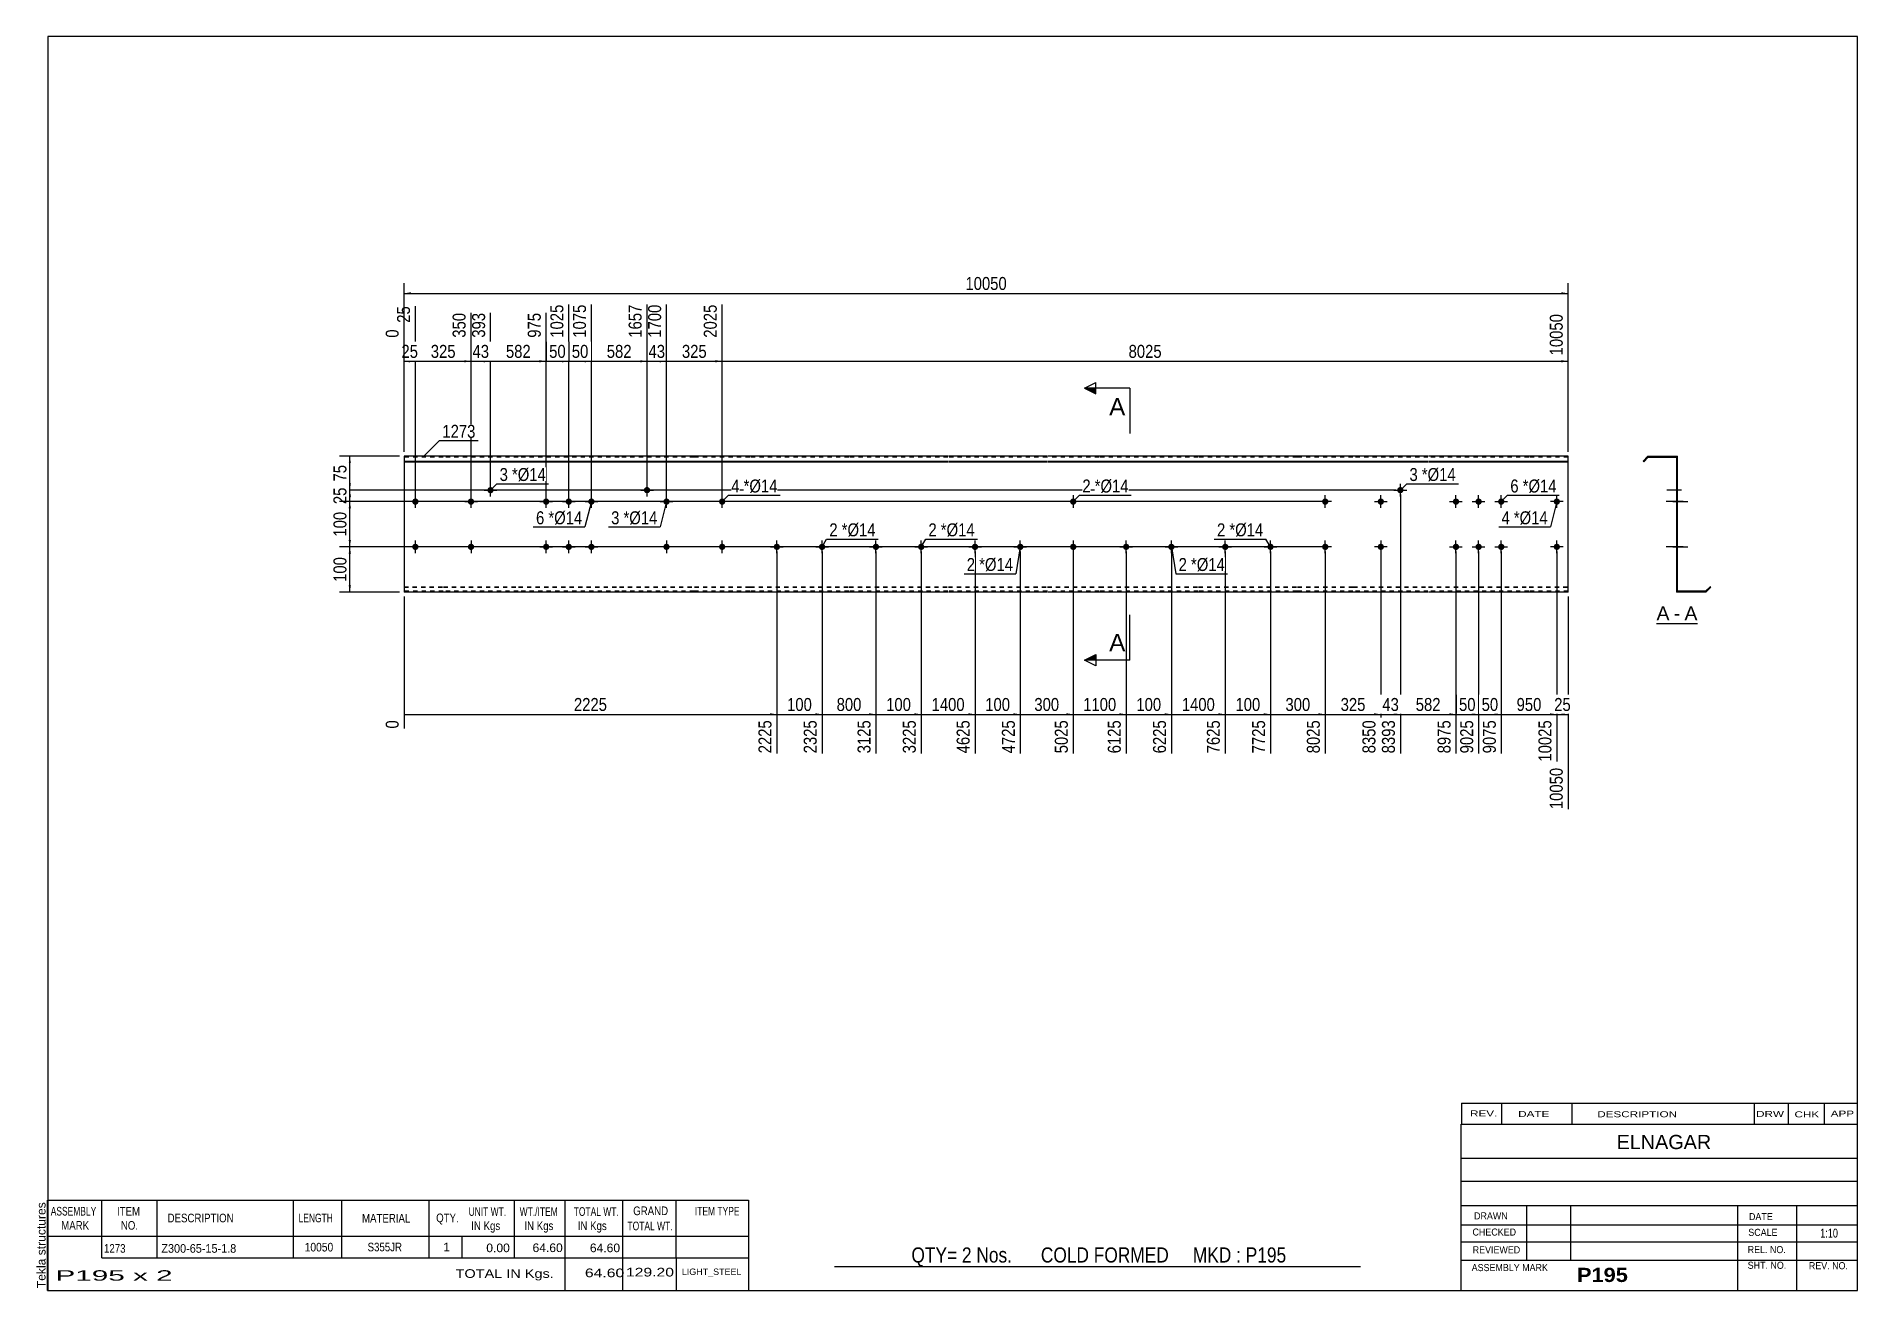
# Model space of a CAD drawing. Header units: millimetres. Extents: x -81 to 321, y -169 to 108.
import ezdxf

# ---------------------------------------------------------------- set-up
doc = ezdxf.new("R2010")
doc.units = ezdxf.units.MM
doc.linetypes.add('DXK_LINE_DOT1', pattern=[1.8814, 0.9407, -0.9407])
doc.styles.add('Arial', font='ARIAL.TTF', dxfattribs={"height": 0.2})
doc.styles.add('Arial Bold', font='ARIALBD.TTF', dxfattribs={"height": 0.2})
doc.styles.add('Arial Narrow', font='ARIALN.TTF', dxfattribs={"height": 0.2})

# ---------------------------------------------------------------- blocks, each defined once
blk = doc.blocks.new('Unknown-629083151-2129')
at = {"color": 5, "linetype": 'Continuous'}
for p, q in [((321.25, 107.75), (-78.75, 107.75)), ((-78.75, 107.75), (-78.75, -169.25)), ((321.25, -169.25), (321.25, 107.75)), ((-78.75, -169.25), (321.25, -169.25))]:
    blk.add_line(p, q, dxfattribs=at)
at = {"color": 174, "linetype": 'Continuous', "style": 'Arial'}
blk.add_text('Tekla structures', height=1.9102, rotation=90, dxfattribs=at).set_placement((-79.25, -168.75))
blk = doc.blocks.new('Unknown-629083151-12 - 1246')
at = {"color": 7, "linetype": 'Continuous'}
blk.add_line((276.82, -21.95), (285.85, -21.95), dxfattribs=at)
at = {"color": 0, "linetype": 'Continuous'}
blk.add_wipeout([(279.66, -21.2), (279.66, -18), (276.82, -18), (276.82, -21.2)], dxfattribs=at)
blk.add_wipeout([(282.04, -21.2), (282.04, -18), (280.62, -18), (280.62, -21.2)], dxfattribs=at)
at = {"color": 96, "linetype": 'Continuous', "style": 'Arial'}
blk.add_text('A', height=3.06, dxfattribs=at).set_placement((276.82, -21.2))
at = {"color": 0, "linetype": 'Continuous'}
blk.add_wipeout([(285.85, -21.2), (285.85, -18), (283, -18), (283, -21.2)], dxfattribs=at)
at = {"color": 96, "linetype": 'Continuous', "style": 'Arial'}
for s, p in [('-', (280.62, -21.2)), ('A', (283, -21.2))]:
    blk.add_text(s, height=3.06, dxfattribs=at).set_placement(p)
blk = doc.blocks.new('Bolt-629083151-1223 - 1203')
at = {"linetype": 'Continuous'}
blk.add_hatch(color=3, dxfattribs=at).paths.add_polyline_path([(219.49, 7.53, -1), (220.89, 7.53, -1)])
at = {"color": 3, "linetype": 'Continuous'}
for p, q in [((220.19, 6.13), (220.19, 8.93)), ((218.79, 7.53), (221.59, 7.53))]:
    blk.add_line(p, q, dxfattribs=at)
blk = doc.blocks.new('Part-629083151-1218 - 1203')
at = {"color": 2, "linetype": 'Continuous'}
for p, q in [((0, 15), (0, -15)), ((8.6, 15), (0, 15)), ((0, 13.94), (8.6, 13.94)), ((0, 13.81), (8.6, 13.81)), ((25.2, 15), (8.7, 15)), ((8.7, 13.94), (25.2, 13.94)), ((8.7, 13.81), (25.2, 13.81)), ((47.5, 15), (25.3, 15)), ((25.3, 13.94), (47.5, 13.94)), ((25.3, 13.81), (47.5, 13.81)), ((64.1, 15), (47.6, 15)), ((47.6, 13.94), (64.1, 13.94)), ((47.6, 13.81), (64.1, 13.81)), ((76.39, 15), (64.2, 15)), ((64.2, 13.94), (76.39, 13.94)), ((64.2, 13.81), (76.39, 13.81)), ((98.29, 15), (76.49, 15)), ((76.49, 13.94), (98.29, 13.94)), ((76.49, 13.81), (98.29, 13.81)), ((120.19, 15), (98.39, 15)), ((98.39, 13.94), (120.19, 13.94)), ((98.39, 13.81), (120.19, 13.81)), ((142.09, 15), (120.29, 15)), ((120.29, 13.94), (142.09, 13.94)), ((120.29, 13.81), (142.09, 13.81)), ((153.59, 15), (142.19, 15)), ((142.19, 13.94), (153.59, 13.94)), ((142.19, 13.81), (153.59, 13.81)), ((175.49, 15), (153.69, 15)), ((153.69, 13.94), (175.49, 13.94)), ((153.69, 13.81), (175.49, 13.81)), ((197.39, 15), (175.59, 15)), ((175.59, 13.94), (197.39, 13.94)), ((175.59, 13.81), (197.39, 13.81)), ((209.69, 15), (197.49, 15)), ((197.49, 13.94), (209.69, 13.94)), ((197.49, 13.81), (209.69, 13.81)), ((226.29, 15), (209.79, 15)), ((209.79, 13.94), (226.29, 13.94)), ((209.79, 13.81), (226.29, 13.81)), ((248.59, 15), (226.39, 15)), ((226.39, 13.94), (248.59, 13.94)), ((226.39, 13.81), (248.59, 13.81)), ((257.28, 15), (248.69, 15)), ((248.69, 13.94), (257.28, 13.94)), ((248.69, 13.81), (257.28, 13.81)), ((257.28, 13.94), (257.28, 15)), ((257.28, -15), (257.28, 13.94)), ((8.6, -15), (0, -15)), ((25.2, -15), (8.7, -15)), ((47.5, -15), (25.3, -15)), ((64.1, -15), (47.6, -15)), ((76.39, -15), (64.2, -15)), ((98.29, -15), (76.49, -15)), ((120.19, -15), (98.39, -15)), ((142.09, -15), (120.29, -15)), ((153.59, -15), (142.19, -15)), ((175.49, -15), (153.69, -15)), ((197.39, -15), (175.59, -15)), ((209.69, -15), (197.49, -15)), ((226.29, -15), (209.79, -15)), ((248.59, -15), (226.39, -15)), ((257.28, -15), (248.69, -15))]:
    blk.add_line(p, q, dxfattribs=at)
at = {"color": 7, "linetype": 'DXK_LINE_DOT1'}
for p, q in [((8.6, 14.82), (0, 14.82)), ((25.2, 14.82), (8.7, 14.82)), ((47.5, 14.82), (25.3, 14.82)), ((64.1, 14.82), (47.6, 14.82)), ((76.39, 14.82), (64.2, 14.82)), ((98.29, 14.82), (76.49, 14.82)), ((120.19, 14.82), (98.39, 14.82)), ((142.09, 14.82), (120.29, 14.82)), ((153.59, 14.82), (142.19, 14.82)), ((175.49, 14.82), (153.69, 14.82)), ((197.39, 14.82), (175.59, 14.82)), ((209.69, 14.82), (197.49, 14.82)), ((226.29, 14.82), (209.79, 14.82)), ((248.59, 14.82), (226.39, 14.82)), ((257.28, 14.82), (248.69, 14.82)), ((0, -13.81), (8.6, -13.81)), ((0, -13.94), (8.6, -13.94)), ((8.6, -14.82), (0, -14.82)), ((8.7, -13.81), (25.2, -13.81)), ((8.7, -13.94), (25.2, -13.94)), ((25.2, -14.82), (8.7, -14.82)), ((25.3, -13.81), (47.5, -13.81)), ((25.3, -13.94), (47.5, -13.94)), ((47.5, -14.82), (25.3, -14.82)), ((47.6, -13.81), (64.1, -13.81)), ((47.6, -13.94), (64.1, -13.94)), ((64.1, -14.82), (47.6, -14.82)), ((64.2, -13.81), (76.39, -13.81)), ((64.2, -13.94), (76.39, -13.94)), ((76.39, -14.82), (64.2, -14.82)), ((76.49, -13.81), (98.29, -13.81)), ((76.49, -13.94), (98.29, -13.94)), ((98.29, -14.82), (76.49, -14.82)), ((98.39, -13.81), (120.19, -13.81)), ((98.39, -13.94), (120.19, -13.94)), ((120.19, -14.82), (98.39, -14.82)), ((120.29, -13.81), (142.09, -13.81)), ((120.29, -13.94), (142.09, -13.94)), ((142.09, -14.82), (120.29, -14.82)), ((142.19, -13.81), (153.59, -13.81)), ((142.19, -13.94), (153.59, -13.94)), ((153.59, -14.82), (142.19, -14.82)), ((153.69, -13.81), (175.49, -13.81)), ((153.69, -13.94), (175.49, -13.94)), ((175.49, -14.82), (153.69, -14.82)), ((175.59, -13.81), (197.39, -13.81)), ((175.59, -13.94), (197.39, -13.94)), ((197.39, -14.82), (175.59, -14.82)), ((197.49, -13.81), (209.69, -13.81)), ((197.49, -13.94), (209.69, -13.94)), ((209.69, -14.82), (197.49, -14.82)), ((209.79, -13.81), (226.29, -13.81)), ((209.79, -13.94), (226.29, -13.94)), ((226.29, -14.82), (209.79, -14.82)), ((226.39, -13.81), (248.59, -13.81)), ((226.39, -13.94), (248.59, -13.94)), ((248.59, -14.82), (226.39, -14.82)), ((248.69, -13.81), (257.28, -13.81)), ((248.69, -13.94), (257.28, -13.94)), ((257.28, -14.82), (248.69, -14.82))]:
    blk.add_line(p, q, dxfattribs=at)
blk = doc.blocks.new('Bolt-629083151-1219 - 1203')
at = {"linetype": 'Continuous'}
blk.add_hatch(color=3, dxfattribs=at).paths.add_polyline_path([(18.4, 7.53, -1), (19.8, 7.53, -1)])
at = {"color": 3, "linetype": 'Continuous'}
for p, q in [((19.1, 6.13), (19.1, 8.93)), ((17.7, 7.53), (20.5, 7.53))]:
    blk.add_line(p, q, dxfattribs=at)
blk = doc.blocks.new('Bolt-629083151-1220 - 1203')
at = {"linetype": 'Continuous'}
blk.add_hatch(color=3, dxfattribs=at).paths.add_polyline_path([(52.99, 7.53, -1), (54.39, 7.53, -1)])
at = {"color": 3, "linetype": 'Continuous'}
for p, q in [((53.69, 6.13), (53.69, 8.93)), ((52.29, 7.53), (55.09, 7.53))]:
    blk.add_line(p, q, dxfattribs=at)
blk = doc.blocks.new('Bolt-629083151-1221 - 1203')
at = {"linetype": 'Continuous'}
for points in [[(30.7, 5, -1), (32.1, 5, -1)], [(35.7, 5, -1), (37.1, 5, -1)], [(40.7, 5, -1), (42.1, 5, -1)], [(30.7, -5, -1), (32.1, -5, -1)], [(35.7, -5, -1), (37.1, -5, -1)], [(40.7, -5, -1), (42.1, -5, -1)]]:
    blk.add_hatch(color=3, dxfattribs=at).paths.add_polyline_path(points)
at = {"color": 3, "linetype": 'Continuous'}
for p, q in [((30, 5), (32.8, 5)), ((31.4, 3.6), (31.4, 6.4)), ((35, 5), (37.8, 5)), ((36.4, 3.6), (36.4, 6.4)), ((40, 5), (42.8, 5)), ((41.4, 3.6), (41.4, 6.4)), ((31.4, -6.4), (31.4, -3.6)), ((36.4, -6.4), (36.4, -3.6)), ((41.4, -6.4), (41.4, -3.6)), ((30, -5), (32.8, -5)), ((35, -5), (37.8, -5)), ((40, -5), (42.8, -5))]:
    blk.add_line(p, q, dxfattribs=at)
blk = doc.blocks.new('Bolt-629083151-1222 - 1203')
at = {"linetype": 'Continuous'}
blk.add_hatch(color=3, dxfattribs=at).paths.add_polyline_path([(15.49, -5, -1), (14.09, -5, -1)])
at = {"color": 3, "linetype": 'Continuous'}
for p, q in [((14.79, -3.6), (14.79, -6.4)), ((16.19, -5), (13.39, -5))]:
    blk.add_line(p, q, dxfattribs=at)
blk = doc.blocks.new('Bolt-629083151-1224 - 1203')
at = {"linetype": 'Continuous'}
for points in [[(231.79, 5, -1), (233.19, 5, -1)], [(236.79, 5, -1), (238.19, 5, -1)], [(241.79, 5, -1), (243.19, 5, -1)], [(231.79, -5, -1), (233.19, -5, -1)], [(236.79, -5, -1), (238.19, -5, -1)], [(241.79, -5, -1), (243.19, -5, -1)]]:
    blk.add_hatch(color=3, dxfattribs=at).paths.add_polyline_path(points)
at = {"color": 3, "linetype": 'Continuous'}
for p, q in [((231.09, 5), (233.89, 5)), ((232.49, 3.6), (232.49, 6.4)), ((236.09, 5), (238.89, 5)), ((237.49, 3.6), (237.49, 6.4)), ((241.09, 5), (243.89, 5)), ((242.49, 3.6), (242.49, 6.4)), ((232.49, -6.4), (232.49, -3.6)), ((237.49, -6.4), (237.49, -3.6)), ((242.49, -6.4), (242.49, -3.6)), ((231.09, -5), (233.89, -5)), ((236.09, -5), (238.89, -5)), ((241.09, -5), (243.89, -5))]:
    blk.add_line(p, q, dxfattribs=at)
blk = doc.blocks.new('Bolt-629083151-1225 - 1203')
at = {"linetype": 'Continuous'}
blk.add_hatch(color=3, dxfattribs=at).paths.add_polyline_path([(216.58, -5, -1), (215.18, -5, -1)])
at = {"color": 3, "linetype": 'Continuous'}
for p, q in [((215.88, -3.6), (215.88, -6.4)), ((217.28, -5), (214.48, -5))]:
    blk.add_line(p, q, dxfattribs=at)
blk = doc.blocks.new('Bolt-629083151-1226 - 1203')
at = {"linetype": 'Continuous'}
for points in [[(148.59, 5, -1), (147.19, 5, -1)], [(148.59, -5, -1), (147.19, -5, -1)]]:
    blk.add_hatch(color=3, dxfattribs=at).paths.add_polyline_path(points)
at = {"color": 3, "linetype": 'Continuous'}
for p, q in [((149.29, 5), (146.49, 5)), ((147.89, 6.4), (147.89, 3.6)), ((147.89, -3.6), (147.89, -6.4)), ((149.29, -5), (146.49, -5))]:
    blk.add_line(p, q, dxfattribs=at)
blk = doc.blocks.new('Bolt-629083151-1227 - 1203')
at = {"linetype": 'Continuous'}
blk.add_hatch(color=3, dxfattribs=at).paths.add_polyline_path([(215.18, 5, -1), (216.58, 5, -1)])
at = {"color": 3, "linetype": 'Continuous'}
for p, q in [((214.48, 5), (217.28, 5)), ((215.88, 3.6), (215.88, 6.4))]:
    blk.add_line(p, q, dxfattribs=at)
blk = doc.blocks.new('Bolt-629083151-1228 - 1203')
at = {"linetype": 'Continuous'}
blk.add_hatch(color=3, dxfattribs=at).paths.add_polyline_path([(14.09, 5, -1), (15.49, 5, -1)])
at = {"color": 3, "linetype": 'Continuous'}
for p, q in [((13.39, 5), (16.19, 5)), ((14.79, 3.6), (14.79, 6.4))]:
    blk.add_line(p, q, dxfattribs=at)
blk = doc.blocks.new('Bolt-629083151-1229 - 1203')
at = {"linetype": 'Continuous'}
for points in [[(181.49, -4.3, -1), (181.49, -5.7, -1)], [(191.49, -4.3, -1), (191.49, -5.7, -1)]]:
    blk.add_hatch(color=3, dxfattribs=at).paths.add_polyline_path(points)
at = {"color": 3, "linetype": 'Continuous'}
for p, q in [((181.49, -6.4), (181.49, -3.6)), ((191.49, -6.4), (191.49, -3.6)), ((180.09, -5), (182.89, -5)), ((190.09, -5), (192.89, -5))]:
    blk.add_line(p, q, dxfattribs=at)
blk = doc.blocks.new('Bolt-629083151-1230 - 1203')
at = {"linetype": 'Continuous'}
for points in [[(159.59, -4.3, -1), (159.59, -5.7, -1)], [(169.59, -4.3, -1), (169.59, -5.7, -1)]]:
    blk.add_hatch(color=3, dxfattribs=at).paths.add_polyline_path(points)
at = {"color": 3, "linetype": 'Continuous'}
for p, q in [((159.59, -6.4), (159.59, -3.6)), ((169.59, -6.4), (169.59, -3.6)), ((158.19, -5), (160.99, -5)), ((168.19, -5), (170.99, -5))]:
    blk.add_line(p, q, dxfattribs=at)
blk = doc.blocks.new('Bolt-629083151-1231 - 1203')
at = {"linetype": 'Continuous'}
for points in [[(104.29, -4.3, -1), (104.29, -5.7, -1)], [(114.29, -4.3, -1), (114.29, -5.7, -1)]]:
    blk.add_hatch(color=3, dxfattribs=at).paths.add_polyline_path(points)
at = {"color": 3, "linetype": 'Continuous'}
for p, q in [((104.29, -6.4), (104.29, -3.6)), ((114.29, -6.4), (114.29, -3.6)), ((102.89, -5), (105.69, -5)), ((112.89, -5), (115.69, -5))]:
    blk.add_line(p, q, dxfattribs=at)
blk = doc.blocks.new('Bolt-629083151-1232 - 1203')
at = {"linetype": 'Continuous'}
for points in [[(126.19, -4.3, -1), (126.19, -5.7, -1)], [(136.19, -4.3, -1), (136.19, -5.7, -1)]]:
    blk.add_hatch(color=3, dxfattribs=at).paths.add_polyline_path(points)
at = {"color": 3, "linetype": 'Continuous'}
for p, q in [((126.19, -6.4), (126.19, -3.6)), ((136.19, -6.4), (136.19, -3.6)), ((124.79, -5), (127.59, -5)), ((134.79, -5), (137.59, -5))]:
    blk.add_line(p, q, dxfattribs=at)
blk = doc.blocks.new('Bolt-629083151-1233 - 1203')
at = {"linetype": 'Continuous'}
for points in [[(202.89, 5, -1), (204.29, 5, -1)], [(254.08, 5, -1), (255.48, 5, -1)]]:
    blk.add_hatch(color=3, dxfattribs=at).paths.add_polyline_path(points)
at = {"color": 3, "linetype": 'Continuous'}
for p, q in [((204.99, 5), (202.19, 5)), ((203.59, 3.6), (203.59, 6.4)), ((256.18, 5), (253.38, 5)), ((254.78, 3.6), (254.78, 6.4))]:
    blk.add_line(p, q, dxfattribs=at)
blk = doc.blocks.new('Bolt-629083151-1234 - 1203')
at = {"linetype": 'Continuous'}
for points in [[(202.89, -5, -1), (204.29, -5, -1)], [(254.08, -5, -1), (255.48, -5, -1)]]:
    blk.add_hatch(color=3, dxfattribs=at).paths.add_polyline_path(points)
at = {"color": 3, "linetype": 'Continuous'}
for p, q in [((203.59, -6.4), (203.59, -3.6)), ((254.78, -6.4), (254.78, -3.6)), ((204.99, -5), (202.19, -5)), ((256.18, -5), (253.38, -5))]:
    blk.add_line(p, q, dxfattribs=at)
blk = doc.blocks.new('Bolt-629083151-1235 - 1203')
at = {"linetype": 'Continuous'}
blk.add_hatch(color=3, dxfattribs=at).paths.add_polyline_path([(57.3, 5, -1), (58.7, 5, -1)])
at = {"color": 3, "linetype": 'Continuous'}
for p, q in [((56.6, 5), (59.4, 5)), ((58, 3.6), (58, 6.4))]:
    blk.add_line(p, q, dxfattribs=at)
blk = doc.blocks.new('Bolt-629083151-1236 - 1203')
at = {"linetype": 'Continuous'}
blk.add_hatch(color=3, dxfattribs=at).paths.add_polyline_path([(58.7, -5, -1), (57.3, -5, -1)])
at = {"color": 3, "linetype": 'Continuous'}
for p, q in [((58, -3.6), (58, -6.4)), ((59.4, -5), (56.6, -5))]:
    blk.add_line(p, q, dxfattribs=at)
blk = doc.blocks.new('Bolt-629083151-1237 - 1203')
at = {"linetype": 'Continuous'}
for points in [[(1.8, 5, -1), (3.2, 5, -1)], [(69.6, 5, -1), (71, 5, -1)]]:
    blk.add_hatch(color=3, dxfattribs=at).paths.add_polyline_path(points)
at = {"color": 3, "linetype": 'Continuous'}
for p, q in [((3.9, 5), (1.1, 5)), ((2.5, 3.6), (2.5, 6.4)), ((71.7, 5), (68.9, 5)), ((70.3, 3.6), (70.3, 6.4))]:
    blk.add_line(p, q, dxfattribs=at)
blk = doc.blocks.new('Bolt-629083151-1238 - 1203')
at = {"linetype": 'Continuous'}
for points in [[(1.8, -5, -1), (3.2, -5, -1)], [(69.6, -5, -1), (71, -5, -1)]]:
    blk.add_hatch(color=3, dxfattribs=at).paths.add_polyline_path(points)
at = {"color": 3, "linetype": 'Continuous'}
for p, q in [((2.5, -6.4), (2.5, -3.6)), ((70.3, -6.4), (70.3, -3.6)), ((3.9, -5), (1.1, -5)), ((71.7, -5), (68.9, -5))]:
    blk.add_line(p, q, dxfattribs=at)
blk = doc.blocks.new('Bolt-629083151-1239 - 1203')
at = {"linetype": 'Continuous'}
for points in [[(82.39, -4.3, -1), (82.39, -5.7, -1)], [(92.39, -4.3, -1), (92.39, -5.7, -1)]]:
    blk.add_hatch(color=3, dxfattribs=at).paths.add_polyline_path(points)
at = {"color": 3, "linetype": 'Continuous'}
for p, q in [((82.39, -6.4), (82.39, -3.6)), ((92.39, -6.4), (92.39, -3.6)), ((80.99, -5), (83.79, -5)), ((90.99, -5), (93.79, -5))]:
    blk.add_line(p, q, dxfattribs=at)
blk = doc.blocks.new('Part-629083151-1248 - 1246')
at = {"color": 2, "linetype": 'Continuous'}
for p, q in [((274.92, 15), (273.86, 13.94)), ((273.86, 13.94), (273.99, 13.81)), ((275, 14.82), (273.99, 13.81)), ((274.92, 15), (281.42, 15)), ((275, 14.82), (281.24, 14.82)), ((281.24, 14.82), (281.24, -15)), ((281.42, -14.82), (281.42, 15)), ((287.74, -15), (281.24, -15)), ((287.67, -14.82), (281.42, -14.82)), ((287.67, -14.82), (288.67, -13.81)), ((287.74, -15), (288.8, -13.94)), ((288.8, -13.94), (288.67, -13.81))]:
    blk.add_line(p, q, dxfattribs=at)
blk = doc.blocks.new('Bolt-629083151-1264 - 1246')
at = {"linetype": 'Continuous'}
blk.add_hatch(color=3, dxfattribs=at).paths.add_polyline_path([(281.24, -4.3), (281.24, -5.7), (281.42, -5.7), (281.42, -4.3)])
blk.add_hatch(color=3, dxfattribs=at).paths.add_polyline_path([(281.24, -4.3), (281.24, -5.7), (281.42, -5.7), (281.42, -4.3)])
at = {"color": 3, "linetype": 'Continuous'}
for p, q in [((280.44, -5), (283.74, -5)), ((280.44, -5), (283.74, -5)), ((281.24, -4.3), (281.42, -4.3)), ((281.24, -4.3), (281.42, -4.3)), ((281.24, -5.7), (281.42, -5.7)), ((281.24, -5.7), (281.42, -5.7))]:
    blk.add_line(p, q, dxfattribs=at)
blk = doc.blocks.new('Bolt-629083151-1249 - 1246')
at = {"linetype": 'Continuous'}
blk.add_hatch(color=3, dxfattribs=at).paths.add_polyline_path([(281.24, 8.23), (281.24, 6.83), (281.42, 6.83), (281.42, 8.23)])
at = {"color": 3, "linetype": 'Continuous'}
for p, q in [((281.42, 8.23), (281.24, 8.23)), ((282.37, 7.53), (279.07, 7.53)), ((281.42, 6.83), (281.24, 6.83))]:
    blk.add_line(p, q, dxfattribs=at)
blk = doc.blocks.new('Bolt-629083151-1250 - 1246')
at = {"linetype": 'Continuous'}
blk.add_hatch(color=3, dxfattribs=at).paths.add_polyline_path([(281.24, 8.23), (281.24, 6.83), (281.42, 6.83), (281.42, 8.23)])
at = {"color": 3, "linetype": 'Continuous'}
for p, q in [((281.42, 8.23), (281.24, 8.23)), ((282.37, 7.53), (279.07, 7.53)), ((281.42, 6.83), (281.24, 6.83))]:
    blk.add_line(p, q, dxfattribs=at)
blk = doc.blocks.new('Bolt-629083151-1251 - 1246')
at = {"linetype": 'Continuous'}
for points in [[(281.24, 5.7), (281.24, 4.3), (281.42, 4.3), (281.42, 5.7)], [(281.24, 5.7), (281.24, 4.3), (281.42, 4.3), (281.42, 5.7)], [(281.24, 5.7), (281.24, 4.3), (281.42, 4.3), (281.42, 5.7)], [(281.24, -4.3), (281.24, -5.7), (281.42, -5.7), (281.42, -4.3)], [(281.24, -4.3), (281.24, -5.7), (281.42, -5.7), (281.42, -4.3)], [(281.24, -4.3), (281.24, -5.7), (281.42, -5.7), (281.42, -4.3)]]:
    blk.add_hatch(color=3, dxfattribs=at).paths.add_polyline_path(points)
at = {"color": 3, "linetype": 'Continuous'}
for p, q in [((282.72, 5), (278.92, 5)), ((282.72, 5), (278.92, 5)), ((282.72, 5), (278.92, 5)), ((281.42, 5.7), (281.24, 5.7)), ((281.42, 5.7), (281.24, 5.7)), ((281.42, 5.7), (281.24, 5.7)), ((281.42, 4.3), (281.24, 4.3)), ((281.42, 4.3), (281.24, 4.3)), ((281.42, 4.3), (281.24, 4.3)), ((282.72, -5), (278.92, -5)), ((282.72, -5), (278.92, -5)), ((282.72, -5), (278.92, -5)), ((281.42, -4.3), (281.24, -4.3)), ((281.42, -4.3), (281.24, -4.3)), ((281.42, -4.3), (281.24, -4.3)), ((281.42, -5.7), (281.24, -5.7)), ((281.42, -5.7), (281.24, -5.7)), ((281.42, -5.7), (281.24, -5.7))]:
    blk.add_line(p, q, dxfattribs=at)
blk = doc.blocks.new('Bolt-629083151-1252 - 1246')
at = {"linetype": 'Continuous'}
blk.add_hatch(color=3, dxfattribs=at).paths.add_polyline_path([(281.42, -5.7), (281.42, -4.3), (281.24, -4.3), (281.24, -5.7)])
at = {"color": 3, "linetype": 'Continuous'}
for p, q in [((281.42, -4.3), (281.24, -4.3)), ((282.22, -5), (281.24, -5)), ((281.42, -5.7), (281.24, -5.7))]:
    blk.add_line(p, q, dxfattribs=at)
blk = doc.blocks.new('Bolt-629083151-1253 - 1246')
at = {"linetype": 'Continuous'}
blk.add_hatch(color=3, dxfattribs=at).paths.add_polyline_path([(281.24, 8.23), (281.24, 6.83), (281.42, 6.83), (281.42, 8.23)])
at = {"color": 3, "linetype": 'Continuous'}
for p, q in [((281.42, 8.23), (281.24, 8.23)), ((282.37, 7.53), (279.07, 7.53)), ((281.42, 6.83), (281.24, 6.83))]:
    blk.add_line(p, q, dxfattribs=at)
blk = doc.blocks.new('Bolt-629083151-1254 - 1246')
at = {"linetype": 'Continuous'}
for points in [[(281.24, 5.7), (281.24, 4.3), (281.42, 4.3), (281.42, 5.7)], [(281.24, 5.7), (281.24, 4.3), (281.42, 4.3), (281.42, 5.7)], [(281.24, 5.7), (281.24, 4.3), (281.42, 4.3), (281.42, 5.7)], [(281.24, -4.3), (281.24, -5.7), (281.42, -5.7), (281.42, -4.3)], [(281.24, -4.3), (281.24, -5.7), (281.42, -5.7), (281.42, -4.3)], [(281.24, -4.3), (281.24, -5.7), (281.42, -5.7), (281.42, -4.3)]]:
    blk.add_hatch(color=3, dxfattribs=at).paths.add_polyline_path(points)
at = {"color": 3, "linetype": 'Continuous'}
for p, q in [((282.72, 5), (278.92, 5)), ((282.72, 5), (278.92, 5)), ((282.72, 5), (278.92, 5)), ((281.42, 5.7), (281.24, 5.7)), ((281.42, 5.7), (281.24, 5.7)), ((281.42, 5.7), (281.24, 5.7)), ((281.42, 4.3), (281.24, 4.3)), ((281.42, 4.3), (281.24, 4.3)), ((281.42, 4.3), (281.24, 4.3)), ((282.72, -5), (278.92, -5)), ((282.72, -5), (278.92, -5)), ((282.72, -5), (278.92, -5)), ((281.42, -4.3), (281.24, -4.3)), ((281.42, -4.3), (281.24, -4.3)), ((281.42, -4.3), (281.24, -4.3)), ((281.42, -5.7), (281.24, -5.7)), ((281.42, -5.7), (281.24, -5.7)), ((281.42, -5.7), (281.24, -5.7))]:
    blk.add_line(p, q, dxfattribs=at)
blk = doc.blocks.new('Bolt-629083151-1255 - 1246')
at = {"linetype": 'Continuous'}
blk.add_hatch(color=3, dxfattribs=at).paths.add_polyline_path([(281.42, -5.7), (281.42, -4.3), (281.24, -4.3), (281.24, -5.7)])
at = {"color": 3, "linetype": 'Continuous'}
for p, q in [((281.42, -4.3), (281.24, -4.3)), ((282.22, -5), (281.24, -5)), ((281.42, -5.7), (281.24, -5.7))]:
    blk.add_line(p, q, dxfattribs=at)
blk = doc.blocks.new('Bolt-629083151-1256 - 1246')
at = {"linetype": 'Continuous'}
for points in [[(281.42, 4.3), (281.42, 5.7), (281.24, 5.7), (281.24, 4.3)], [(281.42, -5.7), (281.42, -4.3), (281.24, -4.3), (281.24, -5.7)]]:
    blk.add_hatch(color=3, dxfattribs=at).paths.add_polyline_path(points)
at = {"color": 3, "linetype": 'Continuous'}
for p, q in [((281.42, 5), (279.24, 5)), ((281.42, 5.7), (281.24, 5.7)), ((281.42, 4.3), (281.24, 4.3)), ((281.42, -5), (279.24, -5)), ((281.42, -4.3), (281.24, -4.3)), ((281.42, -5.7), (281.24, -5.7))]:
    blk.add_line(p, q, dxfattribs=at)
blk = doc.blocks.new('Bolt-629083151-1257 - 1246')
at = {"linetype": 'Continuous'}
blk.add_hatch(color=3, dxfattribs=at).paths.add_polyline_path([(281.24, 5.7), (281.24, 4.3), (281.42, 4.3), (281.42, 5.7)])
at = {"color": 3, "linetype": 'Continuous'}
for p, q in [((282.37, 5), (279.07, 5)), ((281.42, 5.7), (281.24, 5.7)), ((281.42, 4.3), (281.24, 4.3))]:
    blk.add_line(p, q, dxfattribs=at)
blk = doc.blocks.new('Bolt-629083151-1258 - 1246')
at = {"linetype": 'Continuous'}
blk.add_hatch(color=3, dxfattribs=at).paths.add_polyline_path([(281.24, 5.7), (281.24, 4.3), (281.42, 4.3), (281.42, 5.7)])
at = {"color": 3, "linetype": 'Continuous'}
for p, q in [((282.37, 5), (279.07, 5)), ((281.42, 5.7), (281.24, 5.7)), ((281.42, 4.3), (281.24, 4.3))]:
    blk.add_line(p, q, dxfattribs=at)
blk = doc.blocks.new('Bolt-629083151-1259 - 1246')
at = {"linetype": 'Continuous'}
blk.add_hatch(color=3, dxfattribs=at).paths.add_polyline_path([(281.42, -5.7), (281.42, -4.3), (281.24, -4.3), (281.24, -5.7)])
blk.add_hatch(color=3, dxfattribs=at).paths.add_polyline_path([(281.42, -5.7), (281.42, -4.3), (281.24, -4.3), (281.24, -5.7)])
at = {"color": 3, "linetype": 'Continuous'}
for p, q in [((280.49, -5), (283.24, -5)), ((280.49, -5), (283.24, -5)), ((281.24, -4.3), (281.42, -4.3)), ((281.24, -4.3), (281.42, -4.3)), ((281.24, -5.7), (281.42, -5.7)), ((281.24, -5.7), (281.42, -5.7))]:
    blk.add_line(p, q, dxfattribs=at)
blk = doc.blocks.new('Bolt-629083151-1260 - 1246')
at = {"linetype": 'Continuous'}
blk.add_hatch(color=3, dxfattribs=at).paths.add_polyline_path([(281.42, -5.7), (281.42, -4.3), (281.24, -4.3), (281.24, -5.7)])
blk.add_hatch(color=3, dxfattribs=at).paths.add_polyline_path([(281.42, -5.7), (281.42, -4.3), (281.24, -4.3), (281.24, -5.7)])
at = {"color": 3, "linetype": 'Continuous'}
for p, q in [((280.49, -5), (283.24, -5)), ((280.49, -5), (283.24, -5)), ((281.24, -4.3), (281.42, -4.3)), ((281.24, -4.3), (281.42, -4.3)), ((281.24, -5.7), (281.42, -5.7)), ((281.24, -5.7), (281.42, -5.7))]:
    blk.add_line(p, q, dxfattribs=at)
blk = doc.blocks.new('Bolt-629083151-1261 - 1246')
at = {"linetype": 'Continuous'}
blk.add_hatch(color=3, dxfattribs=at).paths.add_polyline_path([(281.42, -5.7), (281.42, -4.3), (281.24, -4.3), (281.24, -5.7)])
blk.add_hatch(color=3, dxfattribs=at).paths.add_polyline_path([(281.42, -5.7), (281.42, -4.3), (281.24, -4.3), (281.24, -5.7)])
at = {"color": 3, "linetype": 'Continuous'}
for p, q in [((280.49, -5), (283.24, -5)), ((280.49, -5), (283.24, -5)), ((281.24, -4.3), (281.42, -4.3)), ((281.24, -4.3), (281.42, -4.3)), ((281.24, -5.7), (281.42, -5.7)), ((281.24, -5.7), (281.42, -5.7))]:
    blk.add_line(p, q, dxfattribs=at)
blk = doc.blocks.new('Bolt-629083151-1262 - 1246')
at = {"linetype": 'Continuous'}
blk.add_hatch(color=3, dxfattribs=at).paths.add_polyline_path([(281.42, -5.7), (281.42, -4.3), (281.24, -4.3), (281.24, -5.7)])
blk.add_hatch(color=3, dxfattribs=at).paths.add_polyline_path([(281.42, -5.7), (281.42, -4.3), (281.24, -4.3), (281.24, -5.7)])
at = {"color": 3, "linetype": 'Continuous'}
for p, q in [((280.49, -5), (283.24, -5)), ((280.49, -5), (283.24, -5)), ((281.24, -4.3), (281.42, -4.3)), ((281.24, -4.3), (281.42, -4.3)), ((281.24, -5.7), (281.42, -5.7)), ((281.24, -5.7), (281.42, -5.7))]:
    blk.add_line(p, q, dxfattribs=at)
blk = doc.blocks.new('Bolt-629083151-1263 - 1246')
at = {"linetype": 'Continuous'}
blk.add_hatch(color=3, dxfattribs=at).paths.add_polyline_path([(281.24, 5.7), (281.24, 4.3), (281.42, 4.3), (281.42, 5.7)])
blk.add_hatch(color=3, dxfattribs=at).paths.add_polyline_path([(281.24, 5.7), (281.24, 4.3), (281.42, 4.3), (281.42, 5.7)])
at = {"color": 3, "linetype": 'Continuous'}
for p, q in [((280.44, 5), (283.74, 5)), ((280.44, 5), (283.74, 5)), ((281.24, 5.7), (281.42, 5.7)), ((281.24, 5.7), (281.42, 5.7)), ((281.24, 4.3), (281.42, 4.3)), ((281.24, 4.3), (281.42, 4.3))]:
    blk.add_line(p, q, dxfattribs=at)
blk = doc.blocks.new('Bolt-629083151-1265 - 1246')
at = {"linetype": 'Continuous'}
blk.add_hatch(color=3, dxfattribs=at).paths.add_polyline_path([(281.24, 5.7), (281.24, 4.3), (281.42, 4.3), (281.42, 5.7)])
at = {"color": 3, "linetype": 'Continuous'}
for p, q in [((282.37, 5), (279.07, 5)), ((281.42, 5.7), (281.24, 5.7)), ((281.42, 4.3), (281.24, 4.3))]:
    blk.add_line(p, q, dxfattribs=at)
blk = doc.blocks.new('Bolt-629083151-1266 - 1246')
at = {"linetype": 'Continuous'}
blk.add_hatch(color=3, dxfattribs=at).paths.add_polyline_path([(281.42, -5.7), (281.42, -4.3), (281.24, -4.3), (281.24, -5.7)])
at = {"color": 3, "linetype": 'Continuous'}
for p, q in [((281.42, -4.3), (281.24, -4.3)), ((282.22, -5), (281.24, -5)), ((281.42, -5.7), (281.24, -5.7))]:
    blk.add_line(p, q, dxfattribs=at)
blk = doc.blocks.new('Bolt-629083151-1267 - 1246')
at = {"linetype": 'Continuous'}
blk.add_hatch(color=3, dxfattribs=at).paths.add_polyline_path([(281.24, 5.7), (281.24, 4.3), (281.42, 4.3), (281.42, 5.7)])
blk.add_hatch(color=3, dxfattribs=at).paths.add_polyline_path([(281.24, 5.7), (281.24, 4.3), (281.42, 4.3), (281.42, 5.7)])
at = {"color": 3, "linetype": 'Continuous'}
for p, q in [((280.44, 5), (283.74, 5)), ((280.44, 5), (283.74, 5)), ((281.24, 5.7), (281.42, 5.7)), ((281.24, 5.7), (281.42, 5.7)), ((281.24, 4.3), (281.42, 4.3)), ((281.24, 4.3), (281.42, 4.3))]:
    blk.add_line(p, q, dxfattribs=at)
blk = doc.blocks.new('Bolt-629083151-1268 - 1246')
at = {"linetype": 'Continuous'}
blk.add_hatch(color=3, dxfattribs=at).paths.add_polyline_path([(281.24, -4.3), (281.24, -5.7), (281.42, -5.7), (281.42, -4.3)])
blk.add_hatch(color=3, dxfattribs=at).paths.add_polyline_path([(281.24, -4.3), (281.24, -5.7), (281.42, -5.7), (281.42, -4.3)])
at = {"color": 3, "linetype": 'Continuous'}
for p, q in [((280.44, -5), (283.74, -5)), ((280.44, -5), (283.74, -5)), ((281.24, -4.3), (281.42, -4.3)), ((281.24, -4.3), (281.42, -4.3)), ((281.24, -5.7), (281.42, -5.7)), ((281.24, -5.7), (281.42, -5.7))]:
    blk.add_line(p, q, dxfattribs=at)
blk = doc.blocks.new('Bolt-629083151-1269 - 1246')
at = {"linetype": 'Continuous'}
blk.add_hatch(color=3, dxfattribs=at).paths.add_polyline_path([(281.42, -5.7), (281.42, -4.3), (281.24, -4.3), (281.24, -5.7)])
blk.add_hatch(color=3, dxfattribs=at).paths.add_polyline_path([(281.42, -5.7), (281.42, -4.3), (281.24, -4.3), (281.24, -5.7)])
at = {"color": 3, "linetype": 'Continuous'}
for p, q in [((280.49, -5), (283.24, -5)), ((280.49, -5), (283.24, -5)), ((281.24, -4.3), (281.42, -4.3)), ((281.24, -4.3), (281.42, -4.3)), ((281.24, -5.7), (281.42, -5.7)), ((281.24, -5.7), (281.42, -5.7))]:
    blk.add_line(p, q, dxfattribs=at)
blk = doc.blocks.new('StraightDimension-629083151-1293 - 1203')
at = {"linetype": 'Continuous'}
blk.add_hatch(color=7, dxfattribs=at).paths.add_polyline_path([(235.99, -41.75), (237.49, -42), (235.99, -42.25)])
at = {"color": 7, "linetype": 'Continuous'}
for p, q in [((232.49, -6), (232.49, -50.61)), ((237.49, -6), (237.49, -50.61)), ((232.49, -42), (237.49, -42))]:
    blk.add_line(p, q, dxfattribs=at)
at = {"color": 0}
blk.add_wipeout([(237.42, -41.85), (237.42, -37.65), (232.56, -37.65), (232.56, -41.85)], dxfattribs=at)
at = {"color": 0, "linetype": 'Continuous'}
blk.add_wipeout([(236.89, -42.7), (232.69, -42.7), (232.69, -51.21), (236.89, -51.21)], dxfattribs=at)
at = {"color": 3, "style": 'Arial Narrow'}
blk.add_text('50', height=2.863, dxfattribs=at).set_placement((233.16, -41.25))
at = {"color": 3, "linetype": 'Continuous', "style": 'Arial Narrow'}
blk.add_text('9025', height=2.863, rotation=90.0002, dxfattribs=at).set_placement((236.29, -50.61))
blk = doc.blocks.new('StraightDimension-629083151-1303 - 1203')
at = {"linetype": 'Continuous'}
blk.add_hatch(color=7, dxfattribs=at).paths.add_polyline_path([(134.69, -41.75), (136.19, -42), (134.69, -42.25)])
at = {"color": 7, "linetype": 'Continuous'}
for p, q in [((126.19, -6), (126.19, -50.61)), ((136.19, -6), (136.19, -50.61)), ((126.19, -42), (136.19, -42))]:
    blk.add_line(p, q, dxfattribs=at)
at = {"color": 0}
blk.add_wipeout([(134.54, -41.85), (134.54, -37.65), (127.85, -37.65), (127.85, -41.85)], dxfattribs=at)
at = {"color": 0, "linetype": 'Continuous'}
blk.add_wipeout([(135.59, -42.7), (131.39, -42.7), (131.39, -51.21), (135.59, -51.21)], dxfattribs=at)
at = {"color": 3, "style": 'Arial Narrow'}
blk.add_text('100', height=2.863, dxfattribs=at).set_placement((128.45, -41.25))
at = {"color": 3, "linetype": 'Continuous', "style": 'Arial Narrow'}
blk.add_text('4725', height=2.863, rotation=90.0002, dxfattribs=at).set_placement((134.99, -50.61))
blk = doc.blocks.new('StraightDimension-629083151-1297 - 1203')
at = {"linetype": 'Continuous'}
blk.add_hatch(color=7, dxfattribs=at).paths.add_polyline_path([(202.09, -41.75), (203.59, -42), (202.09, -42.25)])
at = {"color": 7, "linetype": 'Continuous'}
for p, q in [((191.49, -6), (191.49, -50.61)), ((203.59, -6), (203.59, -50.61)), ((191.49, -42), (203.59, -42))]:
    blk.add_line(p, q, dxfattribs=at)
at = {"color": 0}
blk.add_wipeout([(200.88, -41.85), (200.88, -37.65), (194.2, -37.65), (194.2, -41.85)], dxfattribs=at)
at = {"color": 0, "linetype": 'Continuous'}
blk.add_wipeout([(202.99, -42.7), (198.79, -42.7), (198.79, -51.21), (202.99, -51.21)], dxfattribs=at)
at = {"color": 3, "style": 'Arial Narrow'}
blk.add_text('300', height=2.863, dxfattribs=at).set_placement((194.8, -41.25))
at = {"color": 3, "linetype": 'Continuous', "style": 'Arial Narrow'}
blk.add_text('8025', height=2.863, rotation=90.0002, dxfattribs=at).set_placement((202.39, -50.61))
blk = doc.blocks.new('StraightDimension-629083151-1292 - 1203')
at = {"linetype": 'Continuous'}
blk.add_hatch(color=7, dxfattribs=at).paths.add_polyline_path([(240.99, -41.75), (242.49, -42), (240.99, -42.25)])
at = {"color": 7, "linetype": 'Continuous'}
for p, q in [((237.49, -6), (237.49, -50.61)), ((242.49, -6), (242.49, -50.61)), ((237.49, -42), (242.49, -42))]:
    blk.add_line(p, q, dxfattribs=at)
at = {"color": 0}
blk.add_wipeout([(242.42, -41.85), (242.42, -37.65), (237.56, -37.65), (237.56, -41.85)], dxfattribs=at)
at = {"color": 0, "linetype": 'Continuous'}
blk.add_wipeout([(241.89, -42.7), (237.69, -42.7), (237.69, -51.21), (241.89, -51.21)], dxfattribs=at)
at = {"color": 3, "style": 'Arial Narrow'}
blk.add_text('50', height=2.863, dxfattribs=at).set_placement((238.16, -41.25))
at = {"color": 3, "linetype": 'Continuous', "style": 'Arial Narrow'}
blk.add_text('9075', height=2.863, rotation=90.0002, dxfattribs=at).set_placement((241.29, -50.61))
blk = doc.blocks.new('StraightDimension-629083151-1291 - 1203')
at = {"linetype": 'Continuous'}
blk.add_hatch(color=7, dxfattribs=at).paths.add_polyline_path([(253.28, -41.75), (254.78, -42), (253.28, -42.25)])
at = {"color": 7, "linetype": 'Continuous'}
for p, q in [((242.49, -6), (242.49, -50.61)), ((254.78, -6), (254.78, -52.44)), ((242.49, -42), (254.78, -42))]:
    blk.add_line(p, q, dxfattribs=at)
at = {"color": 0}
blk.add_wipeout([(251.98, -41.85), (251.98, -37.65), (245.29, -37.65), (245.29, -41.85)], dxfattribs=at)
at = {"color": 0, "linetype": 'Continuous'}
blk.add_wipeout([(254.18, -42.7), (249.98, -42.7), (249.98, -53.04), (254.18, -53.04)], dxfattribs=at)
at = {"color": 3, "style": 'Arial Narrow'}
blk.add_text('950', height=2.863, dxfattribs=at).set_placement((245.89, -41.25))
at = {"color": 3, "linetype": 'Continuous', "style": 'Arial Narrow'}
blk.add_text('10025', height=2.863, rotation=90.0002, dxfattribs=at).set_placement((253.58, -52.44))
blk = doc.blocks.new('StraightDimension-629083151-1301 - 1203')
at = {"linetype": 'Continuous'}
blk.add_hatch(color=7, dxfattribs=at).paths.add_polyline_path([(158.09, -41.75), (159.59, -42), (158.09, -42.25)])
at = {"color": 7, "linetype": 'Continuous'}
for p, q in [((147.89, -6), (147.89, -50.61)), ((159.59, -6), (159.59, -50.61)), ((147.89, -42), (159.59, -42))]:
    blk.add_line(p, q, dxfattribs=at)
at = {"color": 0}
blk.add_wipeout([(158, -41.85), (158, -37.65), (149.49, -37.65), (149.49, -41.85)], dxfattribs=at)
at = {"color": 0, "linetype": 'Continuous'}
blk.add_wipeout([(158.99, -42.7), (154.79, -42.7), (154.79, -51.21), (158.99, -51.21)], dxfattribs=at)
at = {"color": 3, "style": 'Arial Narrow'}
blk.add_text('1100', height=2.863, dxfattribs=at).set_placement((150.09, -41.25))
at = {"color": 3, "linetype": 'Continuous', "style": 'Arial Narrow'}
blk.add_text('6125', height=2.863, rotation=90.0002, dxfattribs=at).set_placement((158.39, -50.61))
blk = doc.blocks.new('StraightDimension-629083151-1375 - 1203')
at = {"linetype": 'Continuous'}
blk.add_hatch(color=7, dxfattribs=at).paths.add_polyline_path([(56.5, 36.25), (58, 36), (56.5, 35.75)])
at = {"color": 7, "linetype": 'Continuous'}
for p, q in [((53.69, 8.53), (53.69, 48.51)), ((58, 6), (58, 48.51)), ((53.69, 36), (58, 36))]:
    blk.add_line(p, q, dxfattribs=at)
at = {"color": 0}
blk.add_wipeout([(58.28, 36.15), (58.28, 40.35), (53.42, 40.35), (53.42, 36.15)], dxfattribs=at)
at = {"color": 0, "linetype": 'Continuous'}
blk.add_wipeout([(57.4, 49.11), (53.2, 49.11), (53.2, 40.6), (57.4, 40.6)], dxfattribs=at)
at = {"color": 3, "linetype": 'Continuous', "style": 'Arial Narrow'}
blk.add_text('1700', height=2.863, rotation=90.0002, dxfattribs=at).set_placement((56.8, 41.2))
at = {"color": 3, "style": 'Arial Narrow'}
blk.add_text('43', height=2.863, dxfattribs=at).set_placement((54.02, 36.75))
blk = doc.blocks.new('StraightDimension-629083151-1290 - 1203')
at = {"linetype": 'Continuous'}
blk.add_hatch(color=7, dxfattribs=at).paths.add_polyline_path([(255.78, -41.75), (257.28, -42), (255.78, -42.25)])
at = {"color": 7, "linetype": 'Continuous'}
for p, q in [((254.78, -6), (254.78, -52.44)), ((257.28, -16), (257.28, -62.94)), ((254.78, -42), (257.28, -42))]:
    blk.add_line(p, q, dxfattribs=at)
at = {"color": 0}
blk.add_wipeout([(258.46, -41.85), (258.46, -37.65), (253.6, -37.65), (253.6, -41.85)], dxfattribs=at)
at = {"color": 0, "linetype": 'Continuous'}
blk.add_wipeout([(256.68, -53.2), (252.48, -53.2), (252.48, -63.54), (256.68, -63.54)], dxfattribs=at)
at = {"color": 3, "style": 'Arial Narrow'}
blk.add_text('25', height=2.863, dxfattribs=at).set_placement((254.2, -41.25))
at = {"color": 3, "linetype": 'Continuous', "style": 'Arial Narrow'}
blk.add_text('10050', height=2.863, rotation=90.0002, dxfattribs=at).set_placement((256.08, -62.94))
blk = doc.blocks.new('StraightDimension-629083151-1305 - 1203')
at = {"linetype": 'Continuous'}
blk.add_hatch(color=7, dxfattribs=at).paths.add_polyline_path([(112.79, -41.75), (114.29, -42), (112.79, -42.25)])
at = {"color": 7, "linetype": 'Continuous'}
for p, q in [((104.29, -6), (104.29, -50.61)), ((114.29, -6), (114.29, -50.61)), ((104.29, -42), (114.29, -42))]:
    blk.add_line(p, q, dxfattribs=at)
at = {"color": 0}
blk.add_wipeout([(112.64, -41.85), (112.64, -37.65), (105.95, -37.65), (105.95, -41.85)], dxfattribs=at)
at = {"color": 0, "linetype": 'Continuous'}
blk.add_wipeout([(113.69, -42.7), (109.49, -42.7), (109.49, -51.21), (113.69, -51.21)], dxfattribs=at)
at = {"color": 3, "style": 'Arial Narrow'}
blk.add_text('100', height=2.863, dxfattribs=at).set_placement((106.55, -41.25))
at = {"color": 3, "linetype": 'Continuous', "style": 'Arial Narrow'}
blk.add_text('3225', height=2.863, rotation=90.0002, dxfattribs=at).set_placement((113.09, -50.61))
blk = doc.blocks.new('StraightDimension-629083151-1300 - 1203')
at = {"linetype": 'Continuous'}
blk.add_hatch(color=7, dxfattribs=at).paths.add_polyline_path([(168.09, -41.75), (169.59, -42), (168.09, -42.25)])
at = {"color": 7, "linetype": 'Continuous'}
for p, q in [((159.59, -6), (159.59, -50.61)), ((169.59, -6), (169.59, -50.61)), ((159.59, -42), (169.59, -42))]:
    blk.add_line(p, q, dxfattribs=at)
at = {"color": 0}
blk.add_wipeout([(167.94, -41.85), (167.94, -37.65), (161.25, -37.65), (161.25, -41.85)], dxfattribs=at)
at = {"color": 0, "linetype": 'Continuous'}
blk.add_wipeout([(168.99, -42.7), (164.79, -42.7), (164.79, -51.21), (168.99, -51.21)], dxfattribs=at)
at = {"color": 3, "style": 'Arial Narrow'}
blk.add_text('100', height=2.863, dxfattribs=at).set_placement((161.85, -41.25))
at = {"color": 3, "linetype": 'Continuous', "style": 'Arial Narrow'}
blk.add_text('6225', height=2.863, rotation=90.0002, dxfattribs=at).set_placement((168.39, -50.61))
blk = doc.blocks.new('StraightDimension-629083151-1299 - 1203')
at = {"linetype": 'Continuous'}
blk.add_hatch(color=7, dxfattribs=at).paths.add_polyline_path([(179.99, -41.75), (181.49, -42), (179.99, -42.25)])
at = {"color": 7, "linetype": 'Continuous'}
for p, q in [((169.59, -6), (169.59, -50.61)), ((181.49, -6), (181.49, -50.61)), ((169.59, -42), (181.49, -42))]:
    blk.add_line(p, q, dxfattribs=at)
at = {"color": 0}
blk.add_wipeout([(179.8, -41.85), (179.8, -37.65), (171.29, -37.65), (171.29, -41.85)], dxfattribs=at)
at = {"color": 0, "linetype": 'Continuous'}
blk.add_wipeout([(180.89, -42.7), (176.69, -42.7), (176.69, -51.21), (180.89, -51.21)], dxfattribs=at)
at = {"color": 3, "style": 'Arial Narrow'}
blk.add_text('1400', height=2.863, dxfattribs=at).set_placement((171.89, -41.25))
at = {"color": 3, "linetype": 'Continuous', "style": 'Arial Narrow'}
blk.add_text('7625', height=2.863, rotation=90.0002, dxfattribs=at).set_placement((180.29, -50.61))
blk = doc.blocks.new('StraightDimension-629083151-1294 - 1203')
at = {"linetype": 'Continuous'}
blk.add_hatch(color=7, dxfattribs=at).paths.add_polyline_path([(230.99, -41.75), (232.49, -42), (230.99, -42.25)])
at = {"color": 7, "linetype": 'Continuous'}
for p, q in [((220.19, 6.53), (220.19, -50.61)), ((232.49, -6), (232.49, -50.61)), ((220.19, -42), (232.49, -42))]:
    blk.add_line(p, q, dxfattribs=at)
at = {"color": 0}
blk.add_wipeout([(229.68, -41.85), (229.68, -37.65), (223, -37.65), (223, -41.85)], dxfattribs=at)
at = {"color": 0, "linetype": 'Continuous'}
blk.add_wipeout([(231.89, -42.7), (227.69, -42.7), (227.69, -51.21), (231.89, -51.21)], dxfattribs=at)
at = {"color": 3, "style": 'Arial Narrow'}
blk.add_text('582', height=2.863, dxfattribs=at).set_placement((223.6, -41.25))
at = {"color": 3, "linetype": 'Continuous', "style": 'Arial Narrow'}
blk.add_text('8975', height=2.863, rotation=90.0002, dxfattribs=at).set_placement((231.29, -50.61))
blk = doc.blocks.new('StraightDimension-629083151-1373 - 1203')
at = {"linetype": 'Continuous'}
blk.add_hatch(color=7, dxfattribs=at).paths.add_polyline_path([(255.78, 36.25), (257.28, 36), (255.78, 35.75)])
at = {"color": 7, "linetype": 'Continuous'}
for p, q in [((70.3, 6), (70.3, 48.51)), ((257.28, 16), (257.28, 46.44)), ((70.3, 36), (257.28, 36))]:
    blk.add_line(p, q, dxfattribs=at)
at = {"color": 0, "linetype": 'Continuous'}
blk.add_wipeout([(256.68, 47.04), (252.48, 47.04), (252.48, 36.7), (256.68, 36.7)], dxfattribs=at)
at = {"color": 0}
blk.add_wipeout([(168.05, 36.15), (168.05, 40.35), (159.53, 40.35), (159.53, 36.15)], dxfattribs=at)
at = {"color": 3, "linetype": 'Continuous', "style": 'Arial Narrow'}
blk.add_text('10050', height=2.863, rotation=90.0002, dxfattribs=at).set_placement((256.08, 37.3))
at = {"color": 3, "style": 'Arial Narrow'}
blk.add_text('8025', height=2.863, dxfattribs=at).set_placement((160.13, 36.75))
blk = doc.blocks.new('StraightDimension-629083151-1298 - 1203')
at = {"linetype": 'Continuous'}
blk.add_hatch(color=7, dxfattribs=at).paths.add_polyline_path([(189.99, -41.75), (191.49, -42), (189.99, -42.25)])
at = {"color": 7, "linetype": 'Continuous'}
for p, q in [((181.49, -6), (181.49, -50.61)), ((191.49, -6), (191.49, -50.61)), ((181.49, -42), (191.49, -42))]:
    blk.add_line(p, q, dxfattribs=at)
at = {"color": 0}
blk.add_wipeout([(189.84, -41.85), (189.84, -37.65), (183.15, -37.65), (183.15, -41.85)], dxfattribs=at)
at = {"color": 0, "linetype": 'Continuous'}
blk.add_wipeout([(190.89, -42.7), (186.69, -42.7), (186.69, -51.21), (190.89, -51.21)], dxfattribs=at)
at = {"color": 3, "style": 'Arial Narrow'}
blk.add_text('100', height=2.863, dxfattribs=at).set_placement((183.75, -41.25))
at = {"color": 3, "linetype": 'Continuous', "style": 'Arial Narrow'}
blk.add_text('7725', height=2.863, rotation=90.0002, dxfattribs=at).set_placement((190.29, -50.61))
blk = doc.blocks.new('StraightDimension-629083151-1308 - 1203')
at = {"linetype": 'Continuous'}
blk.add_hatch(color=7, dxfattribs=at).paths.add_polyline_path([(80.89, -41.75), (82.39, -42), (80.89, -42.25)])
at = {"color": 7, "linetype": 'Continuous'}
for p, q in [((82.39, -6), (82.39, -50.61)), ((0, -16), (0, -45.13)), ((0, -42), (82.39, -42))]:
    blk.add_line(p, q, dxfattribs=at)
at = {"color": 0}
blk.add_wipeout([(45.45, -41.85), (45.45, -37.65), (36.94, -37.65), (36.94, -41.85)], dxfattribs=at)
at = {"color": 0, "linetype": 'Continuous'}
for points in [[(-0.6, -42.7), (-4.8, -42.7), (-4.8, -45.73), (-0.6, -45.73)], [(81.79, -42.7), (77.59, -42.7), (77.59, -51.21), (81.79, -51.21)]]:
    blk.add_wipeout(points, dxfattribs=at)
at = {"color": 3, "style": 'Arial Narrow'}
blk.add_text('2225', height=2.863, dxfattribs=at).set_placement((37.54, -41.25))
at = {"color": 3, "linetype": 'Continuous', "style": 'Arial Narrow'}
for s, height, p in [('0', 2.86, (-1.2, -45.13)), ('2225', 2.863, (81.19, -50.61))]:
    blk.add_text(s, height=height, rotation=90.0002, dxfattribs=at).set_placement(p)
blk = doc.blocks.new('StraightDimension-629083151-1296 - 1203')
at = {"linetype": 'Continuous'}
blk.add_hatch(color=7, dxfattribs=at).paths.add_polyline_path([(214.38, -41.75), (215.88, -42), (214.38, -42.25)])
at = {"color": 7, "linetype": 'Continuous'}
for p, q in [((203.59, -6), (203.59, -50.61)), ((215.88, -6), (215.88, -50.61)), ((203.59, -42), (215.88, -42))]:
    blk.add_line(p, q, dxfattribs=at)
at = {"color": 0}
blk.add_wipeout([(213.08, -41.85), (213.08, -37.65), (206.4, -37.65), (206.4, -41.85)], dxfattribs=at)
at = {"color": 0, "linetype": 'Continuous'}
blk.add_wipeout([(215.28, -42.7), (211.08, -42.7), (211.08, -51.21), (215.28, -51.21)], dxfattribs=at)
at = {"color": 3, "style": 'Arial Narrow'}
blk.add_text('325', height=2.863, dxfattribs=at).set_placement((207, -41.25))
at = {"color": 3, "linetype": 'Continuous', "style": 'Arial Narrow'}
blk.add_text('8350', height=2.863, rotation=90.0002, dxfattribs=at).set_placement((214.68, -50.61))
blk = doc.blocks.new('StraightDimension-629083151-1302 - 1203')
at = {"linetype": 'Continuous'}
blk.add_hatch(color=7, dxfattribs=at).paths.add_polyline_path([(146.39, -41.75), (147.89, -42), (146.39, -42.25)])
at = {"color": 7, "linetype": 'Continuous'}
for p, q in [((136.19, -6), (136.19, -50.61)), ((147.89, -6), (147.89, -50.61)), ((136.19, -42), (147.89, -42))]:
    blk.add_line(p, q, dxfattribs=at)
at = {"color": 0}
blk.add_wipeout([(145.39, -41.85), (145.39, -37.65), (138.7, -37.65), (138.7, -41.85)], dxfattribs=at)
at = {"color": 0, "linetype": 'Continuous'}
blk.add_wipeout([(147.29, -42.7), (143.09, -42.7), (143.09, -51.21), (147.29, -51.21)], dxfattribs=at)
at = {"color": 3, "style": 'Arial Narrow'}
blk.add_text('300', height=2.863, dxfattribs=at).set_placement((139.3, -41.25))
at = {"color": 3, "linetype": 'Continuous', "style": 'Arial Narrow'}
blk.add_text('5025', height=2.863, rotation=90.0002, dxfattribs=at).set_placement((146.69, -50.61))
blk = doc.blocks.new('StraightDimension-629083151-1307 - 1203')
at = {"linetype": 'Continuous'}
blk.add_hatch(color=7, dxfattribs=at).paths.add_polyline_path([(90.89, -41.75), (92.39, -42), (90.89, -42.25)])
at = {"color": 7, "linetype": 'Continuous'}
for p, q in [((82.39, -6), (82.39, -50.61)), ((92.39, -6), (92.39, -50.61)), ((82.39, -42), (92.39, -42))]:
    blk.add_line(p, q, dxfattribs=at)
at = {"color": 0}
blk.add_wipeout([(90.74, -41.85), (90.74, -37.65), (84.05, -37.65), (84.05, -41.85)], dxfattribs=at)
at = {"color": 0, "linetype": 'Continuous'}
blk.add_wipeout([(91.79, -42.7), (87.59, -42.7), (87.59, -51.21), (91.79, -51.21)], dxfattribs=at)
at = {"color": 3, "style": 'Arial Narrow'}
blk.add_text('100', height=2.863, dxfattribs=at).set_placement((84.65, -41.25))
at = {"color": 3, "linetype": 'Continuous', "style": 'Arial Narrow'}
blk.add_text('2325', height=2.863, rotation=90.0002, dxfattribs=at).set_placement((91.19, -50.61))
blk = doc.blocks.new('StraightDimension-629083151-1374 - 1203')
at = {"linetype": 'Continuous'}
blk.add_hatch(color=7, dxfattribs=at).paths.add_polyline_path([(68.8, 36.25), (70.3, 36), (68.8, 35.75)])
at = {"color": 7, "linetype": 'Continuous'}
for p, q in [((58, 6), (58, 48.51)), ((70.3, 6), (70.3, 48.51)), ((58, 36), (70.3, 36))]:
    blk.add_line(p, q, dxfattribs=at)
at = {"color": 0}
blk.add_wipeout([(67.49, 36.15), (67.49, 40.35), (60.81, 40.35), (60.81, 36.15)], dxfattribs=at)
at = {"color": 0, "linetype": 'Continuous'}
blk.add_wipeout([(69.7, 49.11), (65.5, 49.11), (65.5, 40.6), (69.7, 40.6)], dxfattribs=at)
at = {"color": 3, "linetype": 'Continuous', "style": 'Arial Narrow'}
blk.add_text('2025', height=2.863, rotation=90.0002, dxfattribs=at).set_placement((69.1, 41.2))
at = {"color": 3, "style": 'Arial Narrow'}
blk.add_text('325', height=2.863, dxfattribs=at).set_placement((61.41, 36.75))
blk = doc.blocks.new('StraightDimension-629083151-1295 - 1203')
at = {"linetype": 'Continuous'}
blk.add_hatch(color=7, dxfattribs=at).paths.add_polyline_path([(218.69, -41.75), (220.19, -42), (218.69, -42.25)])
at = {"color": 7, "linetype": 'Continuous'}
for p, q in [((220.19, 6.53), (220.19, -50.61)), ((215.88, -6), (215.88, -50.61)), ((215.88, -42), (220.19, -42))]:
    blk.add_line(p, q, dxfattribs=at)
at = {"color": 0}
blk.add_wipeout([(220.47, -41.85), (220.47, -37.65), (215.61, -37.65), (215.61, -41.85)], dxfattribs=at)
at = {"color": 0, "linetype": 'Continuous'}
blk.add_wipeout([(219.59, -42.7), (215.39, -42.7), (215.39, -51.21), (219.59, -51.21)], dxfattribs=at)
at = {"color": 3, "style": 'Arial Narrow'}
blk.add_text('43', height=2.863, dxfattribs=at).set_placement((216.21, -41.25))
at = {"color": 3, "linetype": 'Continuous', "style": 'Arial Narrow'}
blk.add_text('8393', height=2.863, rotation=90.0002, dxfattribs=at).set_placement((218.99, -50.61))
blk = doc.blocks.new('StraightDimension-629083151-1304 - 1203')
at = {"linetype": 'Continuous'}
blk.add_hatch(color=7, dxfattribs=at).paths.add_polyline_path([(124.69, -41.75), (126.19, -42), (124.69, -42.25)])
at = {"color": 7, "linetype": 'Continuous'}
for p, q in [((114.29, -6), (114.29, -50.61)), ((126.19, -6), (126.19, -50.61)), ((114.29, -42), (126.19, -42))]:
    blk.add_line(p, q, dxfattribs=at)
at = {"color": 0}
blk.add_wipeout([(124.5, -41.85), (124.5, -37.65), (115.99, -37.65), (115.99, -41.85)], dxfattribs=at)
at = {"color": 0, "linetype": 'Continuous'}
blk.add_wipeout([(125.59, -42.7), (121.39, -42.7), (121.39, -51.21), (125.59, -51.21)], dxfattribs=at)
at = {"color": 3, "style": 'Arial Narrow'}
blk.add_text('1400', height=2.863, dxfattribs=at).set_placement((116.59, -41.25))
at = {"color": 3, "linetype": 'Continuous', "style": 'Arial Narrow'}
blk.add_text('4625', height=2.863, rotation=90.0002, dxfattribs=at).set_placement((124.99, -50.61))
blk = doc.blocks.new('StraightDimension-629083151-1306 - 1203')
at = {"linetype": 'Continuous'}
blk.add_hatch(color=7, dxfattribs=at).paths.add_polyline_path([(102.79, -41.75), (104.29, -42), (102.79, -42.25)])
at = {"color": 7, "linetype": 'Continuous'}
for p, q in [((92.39, -6), (92.39, -50.61)), ((104.29, -6), (104.29, -50.61)), ((92.39, -42), (104.29, -42))]:
    blk.add_line(p, q, dxfattribs=at)
at = {"color": 0}
blk.add_wipeout([(101.69, -41.85), (101.69, -37.65), (95, -37.65), (95, -41.85)], dxfattribs=at)
at = {"color": 0, "linetype": 'Continuous'}
blk.add_wipeout([(103.69, -42.7), (99.49, -42.7), (99.49, -51.21), (103.69, -51.21)], dxfattribs=at)
at = {"color": 3, "style": 'Arial Narrow'}
blk.add_text('800', height=2.863, dxfattribs=at).set_placement((95.6, -41.25))
at = {"color": 3, "linetype": 'Continuous', "style": 'Arial Narrow'}
blk.add_text('3125', height=2.863, rotation=90.0002, dxfattribs=at).set_placement((103.09, -50.61))
blk = doc.blocks.new('StraightDimension-629083151-1376 - 1203')
at = {"linetype": 'Continuous'}
blk.add_hatch(color=7, dxfattribs=at).paths.add_polyline_path([(52.19, 36.25), (53.69, 36), (52.19, 35.75)])
at = {"color": 7, "linetype": 'Continuous'}
for p, q in [((41.4, 6), (41.4, 48.51)), ((53.69, 8.53), (53.69, 48.51)), ((41.4, 36), (53.69, 36))]:
    blk.add_line(p, q, dxfattribs=at)
at = {"color": 0}
blk.add_wipeout([(50.89, 36.15), (50.89, 40.35), (44.2, 40.35), (44.2, 36.15)], dxfattribs=at)
at = {"color": 0, "linetype": 'Continuous'}
blk.add_wipeout([(53.09, 49.11), (48.89, 49.11), (48.89, 40.6), (53.09, 40.6)], dxfattribs=at)
at = {"color": 3, "linetype": 'Continuous', "style": 'Arial Narrow'}
blk.add_text('1657', height=2.863, rotation=90.0002, dxfattribs=at).set_placement((52.49, 41.2))
at = {"color": 3, "style": 'Arial Narrow'}
blk.add_text('582', height=2.863, dxfattribs=at).set_placement((44.8, 36.75))
blk = doc.blocks.new('StraightDimension-629083151-1377 - 1203')
at = {"linetype": 'Continuous'}
blk.add_hatch(color=7, dxfattribs=at).paths.add_polyline_path([(39.9, 36.25), (41.4, 36), (39.9, 35.75)])
at = {"color": 7, "linetype": 'Continuous'}
for p, q in [((36.4, 6), (36.4, 48.51)), ((41.4, 6), (41.4, 48.51)), ((36.4, 36), (41.4, 36))]:
    blk.add_line(p, q, dxfattribs=at)
at = {"color": 0}
blk.add_wipeout([(41.33, 36.15), (41.33, 40.35), (36.47, 40.35), (36.47, 36.15)], dxfattribs=at)
at = {"color": 0, "linetype": 'Continuous'}
blk.add_wipeout([(40.8, 49.11), (36.6, 49.11), (36.6, 40.6), (40.8, 40.6)], dxfattribs=at)
at = {"color": 3, "linetype": 'Continuous', "style": 'Arial Narrow'}
blk.add_text('1075', height=2.863, rotation=90.0002, dxfattribs=at).set_placement((40.2, 41.2))
at = {"color": 3, "style": 'Arial Narrow'}
blk.add_text('50', height=2.863, dxfattribs=at).set_placement((37.07, 36.75))
blk = doc.blocks.new('StraightDimension-629083151-1378 - 1203')
at = {"linetype": 'Continuous'}
blk.add_hatch(color=7, dxfattribs=at).paths.add_polyline_path([(34.9, 36.25), (36.4, 36), (34.9, 35.75)])
at = {"color": 7, "linetype": 'Continuous'}
for p, q in [((36.4, 6), (36.4, 48.51)), ((31.4, 6), (31.4, 46.68)), ((31.4, 36), (36.4, 36))]:
    blk.add_line(p, q, dxfattribs=at)
at = {"color": 0}
blk.add_wipeout([(36.33, 36.15), (36.33, 40.35), (31.47, 40.35), (31.47, 36.15)], dxfattribs=at)
at = {"color": 0, "linetype": 'Continuous'}
blk.add_wipeout([(35.8, 49.11), (31.6, 49.11), (31.6, 40.6), (35.8, 40.6)], dxfattribs=at)
at = {"color": 3, "linetype": 'Continuous', "style": 'Arial Narrow'}
blk.add_text('1025', height=2.863, rotation=90.0002, dxfattribs=at).set_placement((35.2, 41.2))
at = {"color": 3, "style": 'Arial Narrow'}
blk.add_text('50', height=2.863, dxfattribs=at).set_placement((32.07, 36.75))
blk = doc.blocks.new('StraightDimension-629083151-1379 - 1203')
at = {"linetype": 'Continuous'}
blk.add_hatch(color=7, dxfattribs=at).paths.add_polyline_path([(29.9, 36.25), (31.4, 36), (29.9, 35.75)])
at = {"color": 7, "linetype": 'Continuous'}
for p, q in [((19.1, 8.53), (19.1, 46.68)), ((31.4, 6), (31.4, 46.68)), ((19.1, 36), (31.4, 36))]:
    blk.add_line(p, q, dxfattribs=at)
at = {"color": 0}
blk.add_wipeout([(28.59, 36.15), (28.59, 40.35), (21.91, 40.35), (21.91, 36.15)], dxfattribs=at)
at = {"color": 0, "linetype": 'Continuous'}
blk.add_wipeout([(30.8, 47.28), (26.6, 47.28), (26.6, 40.6), (30.8, 40.6)], dxfattribs=at)
at = {"color": 3, "linetype": 'Continuous', "style": 'Arial Narrow'}
blk.add_text('975', height=2.863, rotation=90.0002, dxfattribs=at).set_placement((30.2, 41.2))
at = {"color": 3, "style": 'Arial Narrow'}
blk.add_text('582', height=2.863, dxfattribs=at).set_placement((22.51, 36.75))
blk = doc.blocks.new('StraightDimension-629083151-1380 - 1203')
at = {"linetype": 'Continuous'}
blk.add_hatch(color=7, dxfattribs=at).paths.add_polyline_path([(17.6, 36.25), (19.1, 36), (17.6, 35.75)])
at = {"color": 7, "linetype": 'Continuous'}
for p, q in [((14.79, 6), (14.79, 46.68)), ((19.1, 8.53), (19.1, 46.68)), ((14.79, 36), (19.1, 36))]:
    blk.add_line(p, q, dxfattribs=at)
at = {"color": 0}
blk.add_wipeout([(19.38, 36.15), (19.38, 40.35), (14.52, 40.35), (14.52, 36.15)], dxfattribs=at)
at = {"color": 0, "linetype": 'Continuous'}
blk.add_wipeout([(18.5, 47.28), (14.3, 47.28), (14.3, 40.6), (18.5, 40.6)], dxfattribs=at)
at = {"color": 3, "linetype": 'Continuous', "style": 'Arial Narrow'}
blk.add_text('393', height=2.863, rotation=90.0002, dxfattribs=at).set_placement((17.9, 41.2))
at = {"color": 3, "style": 'Arial Narrow'}
blk.add_text('43', height=2.863, dxfattribs=at).set_placement((15.12, 36.75))
blk = doc.blocks.new('StraightDimension-629083151-1381 - 1203')
at = {"linetype": 'Continuous'}
blk.add_hatch(color=7, dxfattribs=at).paths.add_polyline_path([(13.29, 36.25), (14.79, 36), (13.29, 35.75)])
at = {"color": 7, "linetype": 'Continuous'}
for p, q in [((2.5, 6), (2.5, 48.16)), ((14.79, 6), (14.79, 46.68)), ((2.5, 36), (14.79, 36))]:
    blk.add_line(p, q, dxfattribs=at)
at = {"color": 0}
blk.add_wipeout([(11.99, 36.15), (11.99, 40.35), (5.3, 40.35), (5.3, 36.15)], dxfattribs=at)
at = {"color": 0, "linetype": 'Continuous'}
blk.add_wipeout([(14.19, 47.28), (9.99, 47.28), (9.99, 40.6), (14.19, 40.6)], dxfattribs=at)
at = {"color": 3, "linetype": 'Continuous', "style": 'Arial Narrow'}
blk.add_text('350', height=2.863, rotation=90.0002, dxfattribs=at).set_placement((13.59, 41.2))
at = {"color": 3, "style": 'Arial Narrow'}
blk.add_text('325', height=2.863, dxfattribs=at).set_placement((5.9, 36.75))
blk = doc.blocks.new('StraightDimension-629083151-1382 - 1203')
at = {"linetype": 'Continuous'}
blk.add_hatch(color=7, dxfattribs=at).paths.add_polyline_path([(1, 36.25), (2.5, 36), (1, 35.75)])
at = {"color": 7, "linetype": 'Continuous'}
for p, q in [((2.5, 6), (2.5, 48.16)), ((0, 16), (0, 43.03)), ((0, 36), (2.5, 36))]:
    blk.add_line(p, q, dxfattribs=at)
at = {"color": 0, "linetype": 'Continuous'}
blk.add_wipeout([(1.9, 48.76), (-2.3, 48.76), (-2.3, 43.9), (1.9, 43.9)], dxfattribs=at)
at = {"color": 0}
blk.add_wipeout([(3.68, 36.15), (3.68, 40.35), (-1.18, 40.35), (-1.18, 36.15)], dxfattribs=at)
at = {"color": 0, "linetype": 'Continuous'}
blk.add_wipeout([(-0.6, 43.63), (-4.8, 43.63), (-4.8, 40.6), (-0.6, 40.6)], dxfattribs=at)
at = {"color": 3, "linetype": 'Continuous', "style": 'Arial Narrow'}
for s, height, p in [('25', 2.863, (1.3, 44.5)), ('0', 2.86, (-1.2, 41.2))]:
    blk.add_text(s, height=height, rotation=90.0002, dxfattribs=at).set_placement(p)
at = {"color": 3, "style": 'Arial Narrow'}
blk.add_text('25', height=2.863, dxfattribs=at).set_placement((-0.58, 36.75))
blk = doc.blocks.new('StraightDimension-629083151-1421 - 1203')
at = {"linetype": 'Continuous'}
for points in [[(-12.25, 13.5), (-12, 15), (-11.75, 13.5)], [(-11.75, 9.03), (-12, 7.53), (-12.25, 9.03)]]:
    blk.add_hatch(color=7, dxfattribs=at).paths.add_polyline_path(points)
at = {"color": 7, "linetype": 'Continuous'}
for p, q in [((-1, 15), (-14.25, 15)), ((-12, 7.53), (-12, 15)), ((219.19, 7.53), (-14.25, 7.53))]:
    blk.add_line(p, q, dxfattribs=at)
at = {"color": 0}
blk.add_wipeout([(-12.15, 13.7), (-16.35, 13.7), (-16.35, 8.84), (-12.15, 8.84)], dxfattribs=at)
at = {"color": 3, "style": 'Arial Narrow'}
blk.add_text('75', height=2.863, rotation=90.0002, dxfattribs=at).set_placement((-12.75, 9.44))
blk = doc.blocks.new('StraightDimension-629083151-1422 - 1203')
at = {"linetype": 'Continuous'}
for points in [[(-12.25, 6.03), (-12, 7.53), (-11.75, 6.03)], [(-11.75, 6.5), (-12, 5), (-12.25, 6.5)]]:
    blk.add_hatch(color=7, dxfattribs=at).paths.add_polyline_path(points)
at = {"color": 7, "linetype": 'Continuous'}
for p, q in [((219.19, 7.53), (-14.25, 7.53)), ((202.59, 5), (-14.25, 5)), ((-12, 5), (-12, 7.53))]:
    blk.add_line(p, q, dxfattribs=at)
at = {"color": 0}
blk.add_wipeout([(-12.15, 8.7), (-16.35, 8.7), (-16.35, 3.84), (-12.15, 3.84)], dxfattribs=at)
at = {"color": 3, "style": 'Arial Narrow'}
blk.add_text('25', height=2.863, rotation=90.0002, dxfattribs=at).set_placement((-12.75, 4.44))
blk = doc.blocks.new('StraightDimension-629083151-1423 - 1203')
at = {"linetype": 'Continuous'}
for points in [[(-12.25, 3.5), (-12, 5), (-11.75, 3.5)], [(-11.75, -3.5), (-12, -5), (-12.25, -3.5)]]:
    blk.add_hatch(color=7, dxfattribs=at).paths.add_polyline_path(points)
at = {"color": 7, "linetype": 'Continuous'}
for p, q in [((202.59, 5), (-14.25, 5)), ((-12, -5), (-12, 5)), ((202.59, -5), (-14.25, -5))]:
    blk.add_line(p, q, dxfattribs=at)
at = {"color": 0}
blk.add_wipeout([(-12.15, 3.34), (-16.35, 3.34), (-16.35, -3.34), (-12.15, -3.34)], dxfattribs=at)
at = {"color": 3, "style": 'Arial Narrow'}
blk.add_text('100', height=2.863, rotation=90.0002, dxfattribs=at).set_placement((-12.75, -2.74))
blk = doc.blocks.new('StraightDimension-629083151-1424 - 1203')
at = {"linetype": 'Continuous'}
for points in [[(-12.25, -6.5), (-12, -5), (-11.75, -6.5)], [(-11.75, -13.5), (-12, -15), (-12.25, -13.5)]]:
    blk.add_hatch(color=7, dxfattribs=at).paths.add_polyline_path(points)
at = {"color": 7, "linetype": 'Continuous'}
for p, q in [((202.59, -5), (-14.25, -5)), ((-12, -15), (-12, -5)), ((-1, -15), (-14.25, -15))]:
    blk.add_line(p, q, dxfattribs=at)
at = {"color": 0}
blk.add_wipeout([(-12.15, -6.66), (-16.35, -6.66), (-16.35, -13.34), (-12.15, -13.34)], dxfattribs=at)
at = {"color": 3, "style": 'Arial Narrow'}
blk.add_text('100', height=2.863, rotation=90.0002, dxfattribs=at).set_placement((-12.75, -12.74))
blk = doc.blocks.new('StraightDimension-629083151-1459 - 1203')
at = {"linetype": 'Continuous'}
for points in [[(1.5, 50.75), (0, 51), (1.5, 51.25)], [(255.78, 51.25), (257.28, 51), (255.78, 50.75)]]:
    blk.add_hatch(color=7, dxfattribs=at).paths.add_polyline_path(points)
at = {"color": 7, "linetype": 'Continuous'}
for p, q in [((0, 16), (0, 53.25)), ((257.28, 16), (257.28, 53.25)), ((0, 51), (257.28, 51))]:
    blk.add_line(p, q, dxfattribs=at)
at = {"color": 0}
blk.add_wipeout([(133.81, 51.15), (133.81, 55.35), (123.47, 55.35), (123.47, 51.15)], dxfattribs=at)
at = {"color": 3, "style": 'Arial Narrow'}
blk.add_text('10050', height=2.863, dxfattribs=at).set_placement((124.07, 51.75))
blk = doc.blocks.new('CBS_REVISION-629083151-2193')
at = {"color": 7, "linetype": 'Continuous'}
for p, q in [((233.74, -127.87), (321.24, -127.87)), ((233.74, -127.87), (233.74, -132.5)), ((242.54, -127.87), (242.54, -132.5)), ((258.13, -127.87), (258.13, -132.44)), ((298.39, -127.87), (298.39, -132.5)), ((305.93, -127.87), (305.93, -132.5)), ((313.88, -127.87), (313.88, -132.5)), ((233.74, -132.5), (321.24, -132.5))]:
    blk.add_line(p, q, dxfattribs=at)
at = {"color": 7, "style": 'Arial Narrow', "width": 1.7}
for s, height, p in [('REV.', 1.326, (235.6, -130.82)), ('DATE', 1.326, (246.23, -130.94)), ('DESCRIPTION', 1.3257, (263.71, -130.99)), ('DRW', 1.326, (298.82, -130.93)), ('CHK', 1.326, (307.31, -131.02)), ('APP', 1.326, (315.31, -130.87))]:
    blk.add_text(s, height=height, dxfattribs=at).set_placement(p)
blk = doc.blocks.new('CBS_BOM-629083151-2190')
at = {"color": 7, "linetype": 'Continuous'}
for p, q in [((-78.78, -157.28), (-78.78, -149.28)), ((-78.78, -149.28), (76.14, -149.28)), ((-66.78, -157.28), (-66.78, -149.28)), ((-54.59, -157.28), (-54.59, -149.28)), ((-24.43, -157.28), (-24.43, -149.28)), ((-13.75, -157.28), (-13.75, -149.28)), ((5.57, -157.28), (5.57, -149.28)), ((24.37, -157.28), (24.37, -149.28)), ((35.58, -157.28), (35.58, -149.28)), ((48.37, -157.28), (48.37, -149.28)), ((60.12, -157.28), (60.12, -149.28)), ((76.14, -149.29), (76.14, -157.27)), ((-78.78, -157.28), (76.14, -157.28)), ((-78.78, -162.08), (-78.78, -157.28)), ((-66.78, -162.08), (-66.78, -157.28)), ((-54.59, -162.08), (-54.59, -157.28)), ((-24.43, -162.08), (-24.43, -157.28)), ((-13.75, -162.08), (-13.75, -157.28)), ((5.57, -162.08), (5.57, -157.28)), ((12.83, -162.08), (12.83, -157.28)), ((24.37, -162.08), (24.37, -157.28)), ((35.58, -162.08), (35.58, -157.28)), ((48.37, -162.08), (48.37, -157.28)), ((60.14, -162.08), (60.14, -157.28)), ((76.14, -157.28), (76.14, -162.08)), ((-78.78, -169.28), (-78.78, -162.1)), ((-66.78, -162.08), (76.14, -162.08)), ((35.58, -169.28), (35.58, -162.1)), ((48.37, -169.28), (48.37, -162.1)), ((60.18, -169.28), (60.18, -162.1)), ((76.14, -162.08), (76.14, -169.28)), ((-78.78, -169.28), (76.14, -169.28))]:
    blk.add_line(p, q, dxfattribs=at)
at = {"color": 3, "linetype": 'Continuous', "style": 'Arial'}
for s, height, width, p in [('ASSEMBLY', 1.91, 0.7, (-78.1, -152.71)), ('ITEM', 1.91, 0.8, (-63.45, -152.71)), ('DESCRIPTION', 1.9102, 0.8, (-52.27, -154.21)), ('LENGTH', 1.91, 0.7, (-23.32, -154.21)), ('MATERIAL', 1.91, 0.8, (-9.3, -154.26)), ('QTY.', 1.91, 0.8, (7.09, -154.18)), ('UNIT WT.', 1.91, 0.7, (14.26, -152.78)), ('WT./ITEM', 1.91, 0.7, (25.55, -152.78)), ('TOTAL WT.', 1.91, 0.7, (37.49, -152.78)), ('GRAND', 1.91, 0.8, (50.64, -152.62)), ('ITEM TYPE', 1.91, 0.7, (64.28, -152.7)), ('MARK', 1.91, 0.8, (-75.78, -155.84)), ('NO.', 1.91, 0.8, (-62.6, -155.84)), ('IN Kgs', 1.91, 0.8, (14.84, -155.92)), ('IN Kgs', 1.91, 0.8, (26.59, -155.92)), ('IN Kgs', 1.91, 0.8, (38.38, -155.92)), ('TOTAL WT.', 1.91, 0.7, (49.38, -155.96))]:
    blk.add_text(s, height=height, dxfattribs=dict(at, width=width)).set_placement(p)
at = {"color": 7, "linetype": 'Continuous', "style": 'Arial'}
for s, height, width, p in [('1273', 1.91, 0.8, (-66.32, -160.93)), ('Z300-65-15-1.8', 1.9102, 0.9, (-53.65, -160.93)), ('10050', 1.91, 0.85, (-21.97, -160.65)), ('S355JR', 1.91, 0.8, (-8.06, -160.62))]:
    blk.add_text(s, height=height, dxfattribs=dict(at, width=width)).set_placement(p)
for s, p in [('1', (8.66, -160.62)), ('0.00', (18.17, -160.81)), ('64.60', (28.39, -160.78)), ('64.60', (41.06, -160.81))]:
    blk.add_text(s, height=1.91, dxfattribs=at).set_placement(p)
at = {"color": 6, "linetype": 'Continuous', "style": 'Arial'}
for s, height, width, p in [('P195 x 2', 2.292, 2.05, (-77.06, -167.09)), ('TOTAL IN Kgs.', 1.9102, 1.2, (11.38, -166.48)), ('64.60', 1.91, 1.3, (39.97, -166.33)), ('129.20', 1.91, 1.3, (49.04, -166.17))]:
    blk.add_text(s, height=height, dxfattribs=dict(at, width=width)).set_placement(p)
blk.add_text('LIGHT_STEEL', height=1.4135, dxfattribs=at).set_placement((61.39, -165.83))
blk = doc.blocks.new('CBS_CALLOFF-629083151-2191')
at = {"color": 7, "linetype": 'Continuous'}
blk.add_line((95.13, -163.98), (211.36, -164), dxfattribs=at)
at = {"color": 3, "linetype": 'Continuous', "style": 'Arial Narrow'}
blk.add_text('QTY= 2 Nos.      COLD FORMED     MKD : P195', height=3.3405, dxfattribs=at).set_placement((112.13, -163.09))
blk = doc.blocks.new('CBS_NAME_BLOG-629083151-2192')
at = {"color": 7, "linetype": 'Continuous'}
for p, q in [((233.66, -132.5), (321.18, -132.5)), ((233.66, -169.21), (233.66, -132.5)), ((233.66, -140.04), (321.18, -140.04)), ((233.73, -145.09), (321.25, -145.09)), ((233.66, -150.46), (321.18, -150.46)), ((248.18, -162.57), (248.18, -150.47)), ((257.87, -162.54), (257.87, -150.47)), ((294.78, -169.21), (294.78, -150.48)), ((307.83, -169.21), (307.83, -150.47)), ((233.67, -154.76), (321.25, -154.74)), ((233.66, -158.51), (321.18, -158.51)), ((233.66, -162.55), (321.18, -162.55)), ((233.66, -169.25), (321.25, -169.25))]:
    blk.add_line(p, q, dxfattribs=at)
at = {"color": 3, "linetype": 'Continuous', "style": 'Arial'}
blk.add_text('ELNAGAR', height=3.133, dxfattribs=at).set_placement((267.98, -138.03))
at = {"color": 3, "linetype": 'Continuous'}
for s, height, style, width, p in [('DRAWN', 1.566, 'Arial', 0.9, (236.49, -153.57)), ('DATE', 1.566, 'Arial', 0.9, (297.25, -153.73)), ('CHECKED', 1.566, 'Arial', 0.9, (236.14, -157.14)), ('SCALE', 1.566, 'Arial', 0.9, (297.1, -157.21)), ('1:10', 1.957, 'Arial Narrow', 0.9, (312.99, -157.57)), ('REVIEWED', 1.566, 'Arial', 0.9, (236.18, -161.06)), ('REL. NO.', 1.566, 'Arial', 0.9, (296.96, -161.01)), ('ASSEMBLY MARK', 1.5663, 'Arial', 0.9, (235.96, -164.99)), ('P195', 3.131, 'Arial Bold', 1.1, (259.24, -167.39)), ('SHT. NO.', 1.566, 'Arial', 0.9, (296.96, -164.48)), ('REV. NO.', 1.566, 'Arial', 0.9, (310.48, -164.57))]:
    blk.add_text(s, height=height, dxfattribs=dict(at, style=style, width=width)).set_placement(p)
blk = doc.blocks.new('MarkSet-629083151-1481 - 1203')
at = {"color": 0}
blk.add_wipeout([(47.6, -0.01), (47.6, 2.99), (45.77, 2.99), (45.77, -0.01)], dxfattribs=at)
blk.add_wipeout([(47.6, -0.01), (47.6, 2.99), (45.77, 2.99), (45.77, -0.01)], dxfattribs=at)
blk.add_wipeout([(49.77, -0.01), (49.77, 2.99), (48.5, 2.99), (48.5, -0.01)], dxfattribs=at)
blk.add_wipeout([(49.77, -0.01), (49.77, 2.99), (48.5, 2.99), (48.5, -0.01)], dxfattribs=at)
at = {"color": 3, "style": 'Arial Narrow'}
blk.add_text('3', height=2.86, dxfattribs=at).set_placement((45.77, -0.01))
at = {"color": 0}
blk.add_wipeout([(55.99, -0.01), (55.99, 2.99), (49.77, 2.99), (49.77, -0.01)], dxfattribs=at)
blk.add_wipeout([(55.99, -0.01), (55.99, 2.99), (49.77, 2.99), (49.77, -0.01)], dxfattribs=at)
at = {"color": 7, "linetype": 'Continuous'}
for p in [(58, 5), (45.17, -0.61)]:
    blk.add_line(p, (56.59, -0.61), dxfattribs=at)
at = {"color": 3, "style": 'Arial Narrow'}
for s, height, p in [('*', 2.86, (48.5, -0.01)), ('Ø14', 2.863, (49.77, -0.01))]:
    blk.add_text(s, height=height, dxfattribs=at).set_placement(p)
blk = doc.blocks.new('MarkSet-629083151-1474 - 1203')
at = {"color": 0}
blk.add_wipeout([(22.95, 9.55), (22.95, 12.55), (21.12, 12.55), (21.12, 9.55)], dxfattribs=at)
blk.add_wipeout([(22.95, 9.55), (22.95, 12.55), (21.12, 12.55), (21.12, 9.55)], dxfattribs=at)
at = {"color": 7, "linetype": 'Continuous'}
blk.add_line((19.1, 7.53), (20.52, 8.95), dxfattribs=at)
at = {"color": 0}
blk.add_wipeout([(25.12, 9.55), (25.12, 12.55), (23.85, 12.55), (23.85, 9.55)], dxfattribs=at)
blk.add_wipeout([(25.12, 9.55), (25.12, 12.55), (23.85, 12.55), (23.85, 9.55)], dxfattribs=at)
at = {"color": 3, "style": 'Arial Narrow'}
blk.add_text('3', height=2.86, dxfattribs=at).set_placement((21.12, 9.55))
at = {"color": 0}
blk.add_wipeout([(31.34, 9.55), (31.34, 12.55), (25.12, 12.55), (25.12, 9.55)], dxfattribs=at)
blk.add_wipeout([(31.34, 9.55), (31.34, 12.55), (25.12, 12.55), (25.12, 9.55)], dxfattribs=at)
at = {"color": 7, "linetype": 'Continuous'}
blk.add_line((20.52, 8.95), (31.94, 8.95), dxfattribs=at)
at = {"color": 3, "style": 'Arial Narrow'}
for s, height, p in [('*', 2.86, (23.85, 9.55)), ('Ø14', 2.863, (25.12, 9.55))]:
    blk.add_text(s, height=height, dxfattribs=at).set_placement(p)
blk = doc.blocks.new('Mark-629083151-1503 - 1203')
at = {"color": 0}
blk.add_wipeout([(246.33, 7.01), (246.33, 10.01), (244.5, 10.01), (244.5, 7.01)], dxfattribs=at)
blk.add_wipeout([(246.33, 7.01), (246.33, 10.01), (244.5, 10.01), (244.5, 7.01)], dxfattribs=at)
at = {"color": 7, "linetype": 'Continuous'}
blk.add_line((242.49, 5), (243.9, 6.41), dxfattribs=at)
at = {"color": 0}
blk.add_wipeout([(248.51, 7.01), (248.51, 10.01), (247.23, 10.01), (247.23, 7.01)], dxfattribs=at)
blk.add_wipeout([(248.51, 7.01), (248.51, 10.01), (247.23, 10.01), (247.23, 7.01)], dxfattribs=at)
at = {"color": 3, "style": 'Arial Narrow'}
blk.add_text('6', height=2.86, dxfattribs=at).set_placement((244.5, 7.01))
at = {"color": 0}
blk.add_wipeout([(254.72, 7.01), (254.72, 10.01), (248.51, 10.01), (248.51, 7.01)], dxfattribs=at)
blk.add_wipeout([(254.72, 7.01), (254.72, 10.01), (248.51, 10.01), (248.51, 7.01)], dxfattribs=at)
at = {"color": 7, "linetype": 'Continuous'}
blk.add_line((243.9, 6.41), (255.32, 6.41), dxfattribs=at)
at = {"color": 3, "style": 'Arial Narrow'}
for s, height, p in [('*', 2.86, (247.23, 7.01)), ('Ø14', 2.863, (248.51, 7.01))]:
    blk.add_text(s, height=height, dxfattribs=at).set_placement(p)
blk = doc.blocks.new('SectionMark-629083151-1288 - 1203')
at = {"linetype": 'Continuous'}
for points in [[(152.89, 30.05), (152.89, 28.8), (150.39, 30.05)], [(152.89, -28.8), (152.89, -30.05), (150.39, -30.05)]]:
    blk.add_hatch(color=30, dxfattribs=at).paths.add_polyline_path(points)
at = {"color": 30, "linetype": 'Continuous'}
for p, q in [((150.39, 30.05), (152.89, 31.3)), ((150.39, 30.05), (152.89, 28.8)), ((152.89, 28.8), (152.89, 31.3)), ((150.39, -30.05), (152.89, -28.8)), ((152.89, -31.3), (150.39, -30.05)), ((152.89, -28.8), (152.89, -31.3))]:
    blk.add_line(p, q, dxfattribs=at)
at = {"color": 0, "linetype": 'Continuous'}
for points in [[(159.39, 24.05), (159.39, 28.05), (155.84, 28.05), (155.84, 24.05)], [(159.39, -28.05), (159.39, -24.05), (155.84, -24.05), (155.84, -28.05)]]:
    blk.add_wipeout(points, dxfattribs=at)
at = {"color": 30, "linetype": 'Continuous'}
for p, q in [((160.39, 30.05), (150.39, 30.05)), ((160.39, 30.05), (160.39, 20.05)), ((160.39, -30.05), (160.39, -20.05)), ((160.39, -30.05), (150.39, -30.05))]:
    blk.add_line(p, q, dxfattribs=at)
at = {"color": 96, "linetype": 'Continuous', "style": 'Arial'}
for p in [(155.84, 24.05), (155.84, -28.05)]:
    blk.add_text('A', height=3.82, dxfattribs=at).set_placement(p)
blk = doc.blocks.new('Mark-629083151-1505 - 1203')
at = {"color": 0}
blk.add_wipeout([(181.5, -2.67), (181.5, 0.33), (179.67, 0.33), (179.67, -2.67)], dxfattribs=at)
blk.add_wipeout([(181.5, -2.67), (181.5, 0.33), (179.67, 0.33), (179.67, -2.67)], dxfattribs=at)
blk.add_wipeout([(183.68, -2.67), (183.68, 0.33), (182.4, 0.33), (182.4, -2.67)], dxfattribs=at)
blk.add_wipeout([(183.68, -2.67), (183.68, 0.33), (182.4, 0.33), (182.4, -2.67)], dxfattribs=at)
at = {"color": 3, "style": 'Arial Narrow'}
blk.add_text('2', height=2.86, dxfattribs=at).set_placement((179.67, -2.67))
at = {"color": 0}
blk.add_wipeout([(189.89, -2.67), (189.89, 0.33), (183.68, 0.33), (183.68, -2.67)], dxfattribs=at)
blk.add_wipeout([(189.89, -2.67), (189.89, 0.33), (183.68, 0.33), (183.68, -2.67)], dxfattribs=at)
at = {"color": 7, "linetype": 'Continuous'}
for p in [(179.07, -3.27), (191.49, -5)]:
    blk.add_line(p, (190.49, -3.27), dxfattribs=at)
at = {"color": 3, "style": 'Arial Narrow'}
for s, height, p in [('*', 2.86, (182.4, -2.67)), ('Ø14', 2.863, (183.68, -2.67))]:
    blk.add_text(s, height=height, dxfattribs=at).set_placement(p)
blk = doc.blocks.new('Mark-629083151-1462 - 1203')
at = {"color": 0}
blk.add_wipeout([(15.77, 19.09), (15.77, 22.09), (8.46, 22.09), (8.46, 19.09)], dxfattribs=at)
blk.add_wipeout([(15.77, 19.09), (15.77, 22.09), (8.46, 22.09), (8.46, 19.09)], dxfattribs=at)
at = {"color": 7, "linetype": 'Continuous'}
for p, q in [((4.32, 14.95), (7.86, 18.49)), ((7.86, 18.49), (16.37, 18.49))]:
    blk.add_line(p, q, dxfattribs=at)
at = {"color": 3, "style": 'Arial Narrow'}
blk.add_text('1273', height=2.863, dxfattribs=at).set_placement((8.46, 19.09))
blk = doc.blocks.new('MarkSet-629083151-1488 - 1203')
at = {"color": 0}
blk.add_wipeout([(224.04, 9.55), (224.04, 12.55), (222.21, 12.55), (222.21, 9.55)], dxfattribs=at)
blk.add_wipeout([(224.04, 9.55), (224.04, 12.55), (222.21, 12.55), (222.21, 9.55)], dxfattribs=at)
at = {"color": 7, "linetype": 'Continuous'}
blk.add_line((220.19, 7.53), (221.61, 8.95), dxfattribs=at)
at = {"color": 0}
blk.add_wipeout([(226.21, 9.55), (226.21, 12.55), (224.94, 12.55), (224.94, 9.55)], dxfattribs=at)
blk.add_wipeout([(226.21, 9.55), (226.21, 12.55), (224.94, 12.55), (224.94, 9.55)], dxfattribs=at)
at = {"color": 3, "style": 'Arial Narrow'}
blk.add_text('3', height=2.86, dxfattribs=at).set_placement((222.21, 9.55))
at = {"color": 0}
blk.add_wipeout([(232.43, 9.55), (232.43, 12.55), (226.21, 12.55), (226.21, 9.55)], dxfattribs=at)
blk.add_wipeout([(232.43, 9.55), (232.43, 12.55), (226.21, 12.55), (226.21, 9.55)], dxfattribs=at)
at = {"color": 7, "linetype": 'Continuous'}
blk.add_line((221.61, 8.95), (233.03, 8.95), dxfattribs=at)
at = {"color": 3, "style": 'Arial Narrow'}
for s, height, p in [('*', 2.86, (224.94, 9.55)), ('Ø14', 2.863, (226.21, 9.55))]:
    blk.add_text(s, height=height, dxfattribs=at).set_placement(p)
blk = doc.blocks.new('MarkSet-629083151-1494 - 1203')
at = {"color": 0}
blk.add_wipeout([(244.38, -0.01), (244.38, 2.99), (242.55, 2.99), (242.55, -0.01)], dxfattribs=at)
blk.add_wipeout([(244.38, -0.01), (244.38, 2.99), (242.55, 2.99), (242.55, -0.01)], dxfattribs=at)
blk.add_wipeout([(246.55, -0.01), (246.55, 2.99), (245.28, 2.99), (245.28, -0.01)], dxfattribs=at)
blk.add_wipeout([(246.55, -0.01), (246.55, 2.99), (245.28, 2.99), (245.28, -0.01)], dxfattribs=at)
at = {"color": 3, "style": 'Arial Narrow'}
blk.add_text('4', height=2.86, dxfattribs=at).set_placement((242.55, -0.01))
at = {"color": 0}
blk.add_wipeout([(252.77, -0.01), (252.77, 2.99), (246.55, 2.99), (246.55, -0.01)], dxfattribs=at)
blk.add_wipeout([(252.77, -0.01), (252.77, 2.99), (246.55, 2.99), (246.55, -0.01)], dxfattribs=at)
at = {"color": 7, "linetype": 'Continuous'}
for p in [(254.78, 5), (241.95, -0.61)]:
    blk.add_line(p, (253.37, -0.61), dxfattribs=at)
at = {"color": 3, "style": 'Arial Narrow'}
for s, height, p in [('*', 2.86, (245.28, -0.01)), ('Ø14', 2.863, (246.55, -0.01))]:
    blk.add_text(s, height=height, dxfattribs=at).set_placement(p)
blk = doc.blocks.new('MarkSet-629083151-1499 - 1203')
at = {"color": 0}
blk.add_wipeout([(74.14, 7.01), (74.14, 10.01), (72.31, 10.01), (72.31, 7.01)], dxfattribs=at)
blk.add_wipeout([(74.14, 7.01), (74.14, 10.01), (72.31, 10.01), (72.31, 7.01)], dxfattribs=at)
at = {"color": 7, "linetype": 'Continuous'}
blk.add_line((70.3, 5), (71.71, 6.41), dxfattribs=at)
at = {"color": 0}
blk.add_wipeout([(76.32, 7.01), (76.32, 10.01), (75.04, 10.01), (75.04, 7.01)], dxfattribs=at)
blk.add_wipeout([(76.32, 7.01), (76.32, 10.01), (75.04, 10.01), (75.04, 7.01)], dxfattribs=at)
at = {"color": 3, "style": 'Arial Narrow'}
blk.add_text('4', height=2.86, dxfattribs=at).set_placement((72.31, 7.01))
at = {"color": 0}
blk.add_wipeout([(82.53, 7.01), (82.53, 10.01), (76.32, 10.01), (76.32, 7.01)], dxfattribs=at)
blk.add_wipeout([(82.53, 7.01), (82.53, 10.01), (76.32, 10.01), (76.32, 7.01)], dxfattribs=at)
at = {"color": 7, "linetype": 'Continuous'}
blk.add_line((71.71, 6.41), (83.13, 6.41), dxfattribs=at)
at = {"color": 3, "style": 'Arial Narrow'}
for s, height, p in [('*', 2.86, (75.04, 7.01)), ('Ø14', 2.863, (76.32, 7.01))]:
    blk.add_text(s, height=height, dxfattribs=at).set_placement(p)
blk = doc.blocks.new('Mark-629083151-1502 - 1203')
at = {"color": 0}
blk.add_wipeout([(30.99, -0.01), (30.99, 2.99), (29.16, 2.99), (29.16, -0.01)], dxfattribs=at)
blk.add_wipeout([(30.99, -0.01), (30.99, 2.99), (29.16, 2.99), (29.16, -0.01)], dxfattribs=at)
blk.add_wipeout([(33.17, -0.01), (33.17, 2.99), (31.89, 2.99), (31.89, -0.01)], dxfattribs=at)
blk.add_wipeout([(33.17, -0.01), (33.17, 2.99), (31.89, 2.99), (31.89, -0.01)], dxfattribs=at)
at = {"color": 3, "style": 'Arial Narrow'}
blk.add_text('6', height=2.86, dxfattribs=at).set_placement((29.16, -0.01))
at = {"color": 0}
blk.add_wipeout([(39.38, -0.01), (39.38, 2.99), (33.17, 2.99), (33.17, -0.01)], dxfattribs=at)
blk.add_wipeout([(39.38, -0.01), (39.38, 2.99), (33.17, 2.99), (33.17, -0.01)], dxfattribs=at)
at = {"color": 7, "linetype": 'Continuous'}
for p in [(41.4, 5), (28.56, -0.61)]:
    blk.add_line(p, (39.98, -0.61), dxfattribs=at)
at = {"color": 3, "style": 'Arial Narrow'}
for s, height, p in [('*', 2.86, (31.89, -0.01)), ('Ø14', 2.863, (33.17, -0.01))]:
    blk.add_text(s, height=height, dxfattribs=at).set_placement(p)
blk = doc.blocks.new('Mark-629083151-1504 - 1203')
at = {"color": 0}
blk.add_wipeout([(151.74, 7.01), (151.74, 10.01), (149.91, 10.01), (149.91, 7.01)], dxfattribs=at)
blk.add_wipeout([(151.74, 7.01), (151.74, 10.01), (149.91, 10.01), (149.91, 7.01)], dxfattribs=at)
at = {"color": 7, "linetype": 'Continuous'}
blk.add_line((147.89, 5), (149.31, 6.41), dxfattribs=at)
at = {"color": 0}
blk.add_wipeout([(153.91, 7.01), (153.91, 10.01), (152.64, 10.01), (152.64, 7.01)], dxfattribs=at)
blk.add_wipeout([(153.91, 7.01), (153.91, 10.01), (152.64, 10.01), (152.64, 7.01)], dxfattribs=at)
at = {"color": 3, "style": 'Arial Narrow'}
blk.add_text('2', height=2.86, dxfattribs=at).set_placement((149.91, 7.01))
at = {"color": 0}
blk.add_wipeout([(160.13, 7.01), (160.13, 10.01), (153.91, 10.01), (153.91, 7.01)], dxfattribs=at)
blk.add_wipeout([(160.13, 7.01), (160.13, 10.01), (153.91, 10.01), (153.91, 7.01)], dxfattribs=at)
at = {"color": 7, "linetype": 'Continuous'}
blk.add_line((149.31, 6.41), (160.73, 6.41), dxfattribs=at)
at = {"color": 3, "style": 'Arial Narrow'}
for s, height, p in [('*', 2.86, (152.64, 7.01)), ('Ø14', 2.863, (153.91, 7.01))]:
    blk.add_text(s, height=height, dxfattribs=at).set_placement(p)
blk = doc.blocks.new('Mark-629083151-1506 - 1203')
at = {"color": 0}
blk.add_wipeout([(173.02, -10.33), (173.02, -7.33), (171.19, -7.33), (171.19, -10.33)], dxfattribs=at)
blk.add_wipeout([(173.02, -10.33), (173.02, -7.33), (171.19, -7.33), (171.19, -10.33)], dxfattribs=at)
at = {"color": 7, "linetype": 'Continuous'}
blk.add_line((169.59, -5), (170.59, -10.93), dxfattribs=at)
at = {"color": 0}
blk.add_wipeout([(175.2, -10.33), (175.2, -7.33), (173.92, -7.33), (173.92, -10.33)], dxfattribs=at)
blk.add_wipeout([(175.2, -10.33), (175.2, -7.33), (173.92, -7.33), (173.92, -10.33)], dxfattribs=at)
at = {"color": 3, "style": 'Arial Narrow'}
blk.add_text('2', height=2.86, dxfattribs=at).set_placement((171.19, -10.33))
at = {"color": 0}
blk.add_wipeout([(181.41, -10.33), (181.41, -7.33), (175.2, -7.33), (175.2, -10.33)], dxfattribs=at)
blk.add_wipeout([(181.41, -10.33), (181.41, -7.33), (175.2, -7.33), (175.2, -10.33)], dxfattribs=at)
at = {"color": 7, "linetype": 'Continuous'}
blk.add_line((170.59, -10.93), (182.01, -10.93), dxfattribs=at)
at = {"color": 3, "style": 'Arial Narrow'}
for s, height, p in [('*', 2.86, (173.92, -10.33)), ('Ø14', 2.863, (175.2, -10.33))]:
    blk.add_text(s, height=height, dxfattribs=at).set_placement(p)
blk = doc.blocks.new('Mark-629083151-1507 - 1203')
at = {"color": 0}
blk.add_wipeout([(117.72, -2.67), (117.72, 0.33), (115.89, 0.33), (115.89, -2.67)], dxfattribs=at)
blk.add_wipeout([(117.72, -2.67), (117.72, 0.33), (115.89, 0.33), (115.89, -2.67)], dxfattribs=at)
at = {"color": 7, "linetype": 'Continuous'}
blk.add_line((114.29, -5), (115.29, -3.27), dxfattribs=at)
at = {"color": 0}
blk.add_wipeout([(119.9, -2.67), (119.9, 0.33), (118.62, 0.33), (118.62, -2.67)], dxfattribs=at)
blk.add_wipeout([(119.9, -2.67), (119.9, 0.33), (118.62, 0.33), (118.62, -2.67)], dxfattribs=at)
at = {"color": 3, "style": 'Arial Narrow'}
blk.add_text('2', height=2.86, dxfattribs=at).set_placement((115.89, -2.67))
at = {"color": 0}
blk.add_wipeout([(126.11, -2.67), (126.11, 0.33), (119.9, 0.33), (119.9, -2.67)], dxfattribs=at)
blk.add_wipeout([(126.11, -2.67), (126.11, 0.33), (119.9, 0.33), (119.9, -2.67)], dxfattribs=at)
at = {"color": 7, "linetype": 'Continuous'}
blk.add_line((115.29, -3.27), (126.71, -3.27), dxfattribs=at)
at = {"color": 3, "style": 'Arial Narrow'}
for s, height, p in [('*', 2.86, (118.62, -2.67)), ('Ø14', 2.863, (119.9, -2.67))]:
    blk.add_text(s, height=height, dxfattribs=at).set_placement(p)
blk = doc.blocks.new('Mark-629083151-1508 - 1203')
at = {"color": 0}
blk.add_wipeout([(126.2, -10.33), (126.2, -7.33), (124.37, -7.33), (124.37, -10.33)], dxfattribs=at)
blk.add_wipeout([(126.2, -10.33), (126.2, -7.33), (124.37, -7.33), (124.37, -10.33)], dxfattribs=at)
blk.add_wipeout([(128.38, -10.33), (128.38, -7.33), (127.1, -7.33), (127.1, -10.33)], dxfattribs=at)
blk.add_wipeout([(128.38, -10.33), (128.38, -7.33), (127.1, -7.33), (127.1, -10.33)], dxfattribs=at)
at = {"color": 3, "style": 'Arial Narrow'}
blk.add_text('2', height=2.86, dxfattribs=at).set_placement((124.37, -10.33))
at = {"color": 0}
blk.add_wipeout([(134.59, -10.33), (134.59, -7.33), (128.38, -7.33), (128.38, -10.33)], dxfattribs=at)
blk.add_wipeout([(134.59, -10.33), (134.59, -7.33), (128.38, -7.33), (128.38, -10.33)], dxfattribs=at)
at = {"color": 7, "linetype": 'Continuous'}
for p in [(136.19, -5), (123.77, -10.93)]:
    blk.add_line(p, (135.19, -10.93), dxfattribs=at)
at = {"color": 3, "style": 'Arial Narrow'}
for s, height, p in [('*', 2.86, (127.1, -10.33)), ('Ø14', 2.863, (128.38, -10.33))]:
    blk.add_text(s, height=height, dxfattribs=at).set_placement(p)
blk = doc.blocks.new('Mark-629083151-1509 - 1203')
at = {"color": 0}
blk.add_wipeout([(95.82, -2.67), (95.82, 0.33), (93.99, 0.33), (93.99, -2.67)], dxfattribs=at)
blk.add_wipeout([(95.82, -2.67), (95.82, 0.33), (93.99, 0.33), (93.99, -2.67)], dxfattribs=at)
at = {"color": 7, "linetype": 'Continuous'}
blk.add_line((92.39, -5), (93.39, -3.27), dxfattribs=at)
at = {"color": 0}
blk.add_wipeout([(98, -2.67), (98, 0.33), (96.72, 0.33), (96.72, -2.67)], dxfattribs=at)
blk.add_wipeout([(98, -2.67), (98, 0.33), (96.72, 0.33), (96.72, -2.67)], dxfattribs=at)
at = {"color": 3, "style": 'Arial Narrow'}
blk.add_text('2', height=2.86, dxfattribs=at).set_placement((93.99, -2.67))
at = {"color": 0}
blk.add_wipeout([(104.21, -2.67), (104.21, 0.33), (98, 0.33), (98, -2.67)], dxfattribs=at)
blk.add_wipeout([(104.21, -2.67), (104.21, 0.33), (98, 0.33), (98, -2.67)], dxfattribs=at)
at = {"color": 7, "linetype": 'Continuous'}
blk.add_line((93.39, -3.27), (104.81, -3.27), dxfattribs=at)
at = {"color": 3, "style": 'Arial Narrow'}
for s, height, p in [('*', 2.86, (96.72, -2.67)), ('Ø14', 2.863, (98, -2.67))]:
    blk.add_text(s, height=height, dxfattribs=at).set_placement(p)

msp = doc.modelspace()

# ---------------------------------------------------------------- block references
for name in ['Unknown-629083151-2129', 'Part-629083151-1218 - 1203', 'Part-629083151-1248 - 1246', 'Bolt-629083151-1219 - 1203', 'Bolt-629083151-1220 - 1203', 'Bolt-629083151-1223 - 1203', 'Bolt-629083151-1249 - 1246', 'Bolt-629083151-1250 - 1246', 'Bolt-629083151-1253 - 1246', 'Bolt-629083151-1237 - 1203', 'Bolt-629083151-1228 - 1203', 'Bolt-629083151-1221 - 1203', 'Bolt-629083151-1235 - 1203', 'Bolt-629083151-1226 - 1203', 'Bolt-629083151-1233 - 1203', 'Bolt-629083151-1227 - 1203', 'Bolt-629083151-1224 - 1203', 'Bolt-629083151-1251 - 1246', 'Bolt-629083151-1254 - 1246', 'Bolt-629083151-1257 - 1246', 'Bolt-629083151-1258 - 1246', 'Bolt-629083151-1265 - 1246', 'Bolt-629083151-1256 - 1246', 'Bolt-629083151-1263 - 1246', 'Bolt-629083151-1267 - 1246', 'Bolt-629083151-1238 - 1203', 'Bolt-629083151-1222 - 1203', 'Bolt-629083151-1236 - 1203', 'Bolt-629083151-1239 - 1203', 'Bolt-629083151-1231 - 1203', 'Bolt-629083151-1232 - 1203', 'Bolt-629083151-1230 - 1203', 'Bolt-629083151-1229 - 1203', 'Bolt-629083151-1234 - 1203', 'Bolt-629083151-1225 - 1203', 'Bolt-629083151-1264 - 1246', 'Bolt-629083151-1268 - 1246', 'Bolt-629083151-1259 - 1246', 'Bolt-629083151-1260 - 1246', 'Bolt-629083151-1261 - 1246', 'Bolt-629083151-1262 - 1246', 'Bolt-629083151-1269 - 1246', 'Bolt-629083151-1252 - 1246', 'Bolt-629083151-1255 - 1246', 'Bolt-629083151-1266 - 1246', 'CBS_REVISION-629083151-2193', 'CBS_NAME_BLOG-629083151-2192', 'CBS_BOM-629083151-2190', 'CBS_CALLOFF-629083151-2191']:
    msp.add_blockref(name, (0, 0))

# ---------------------------------------------------------------- next in the draw order: block references
for name in ['StraightDimension-629083151-1375 - 1203', 'StraightDimension-629083151-1308 - 1203', 'StraightDimension-629083151-1305 - 1203', 'StraightDimension-629083151-1303 - 1203', 'StraightDimension-629083151-1301 - 1203', 'StraightDimension-629083151-1297 - 1203', 'StraightDimension-629083151-1293 - 1203', 'Unknown-629083151-12 - 1246']:
    msp.add_blockref(name, (0, 0))

# ---------------------------------------------------------------- next in the draw order: block references
for name in ['StraightDimension-629083151-1376 - 1203', 'StraightDimension-629083151-1294 - 1203', 'StraightDimension-629083151-1307 - 1203', 'StraightDimension-629083151-1304 - 1203', 'StraightDimension-629083151-1302 - 1203', 'StraightDimension-629083151-1300 - 1203', 'StraightDimension-629083151-1296 - 1203', 'StraightDimension-629083151-1292 - 1203']:
    msp.add_blockref(name, (0, 0))

# ---------------------------------------------------------------- next in the draw order: block references
for name in ['StraightDimension-629083151-1377 - 1203', 'StraightDimension-629083151-1373 - 1203', 'StraightDimension-629083151-1306 - 1203', 'StraightDimension-629083151-1299 - 1203', 'StraightDimension-629083151-1291 - 1203']:
    msp.add_blockref(name, (0, 0))

# ---------------------------------------------------------------- next in the draw order: block references
for name in ['StraightDimension-629083151-1378 - 1203', 'StraightDimension-629083151-1374 - 1203', 'Mark-629083151-1503 - 1203', 'StraightDimension-629083151-1295 - 1203', 'StraightDimension-629083151-1298 - 1203', 'StraightDimension-629083151-1290 - 1203']:
    msp.add_blockref(name, (0, 0))

# ---------------------------------------------------------------- next in the draw order: block references
for name in ['StraightDimension-629083151-1379 - 1203', 'MarkSet-629083151-1494 - 1203']:
    msp.add_blockref(name, (0, 0))

# ---------------------------------------------------------------- next in the draw order: block references
msp.add_blockref('StraightDimension-629083151-1380 - 1203', (0, 0))

# ---------------------------------------------------------------- next in the draw order: block references
msp.add_blockref('StraightDimension-629083151-1381 - 1203', (0, 0))

# ---------------------------------------------------------------- next in the draw order: block references
msp.add_blockref('StraightDimension-629083151-1382 - 1203', (0, 0))

# ---------------------------------------------------------------- next in the draw order: block references
msp.add_blockref('StraightDimension-629083151-1421 - 1203', (0, 0))

# ---------------------------------------------------------------- next in the draw order: block references
for name in ['StraightDimension-629083151-1459 - 1203', 'StraightDimension-629083151-1422 - 1203']:
    msp.add_blockref(name, (0, 0))

# ---------------------------------------------------------------- next in the draw order: block references
for name in ['Mark-629083151-1462 - 1203', 'MarkSet-629083151-1474 - 1203', 'MarkSet-629083151-1488 - 1203', 'StraightDimension-629083151-1423 - 1203']:
    msp.add_blockref(name, (0, 0))

# ---------------------------------------------------------------- next in the draw order: block references
for name in ['MarkSet-629083151-1499 - 1203', 'Mark-629083151-1502 - 1203', 'MarkSet-629083151-1481 - 1203', 'StraightDimension-629083151-1424 - 1203']:
    msp.add_blockref(name, (0, 0))

# ---------------------------------------------------------------- next in the draw order: block references
for name in ['SectionMark-629083151-1288 - 1203', 'Mark-629083151-1509 - 1203', 'Mark-629083151-1507 - 1203', 'Mark-629083151-1505 - 1203']:
    msp.add_blockref(name, (0, 0))

# ---------------------------------------------------------------- next in the draw order: block references
for name in ['Mark-629083151-1504 - 1203', 'Mark-629083151-1508 - 1203', 'Mark-629083151-1506 - 1203']:
    msp.add_blockref(name, (0, 0))

doc.saveas('drawing.dxf')
